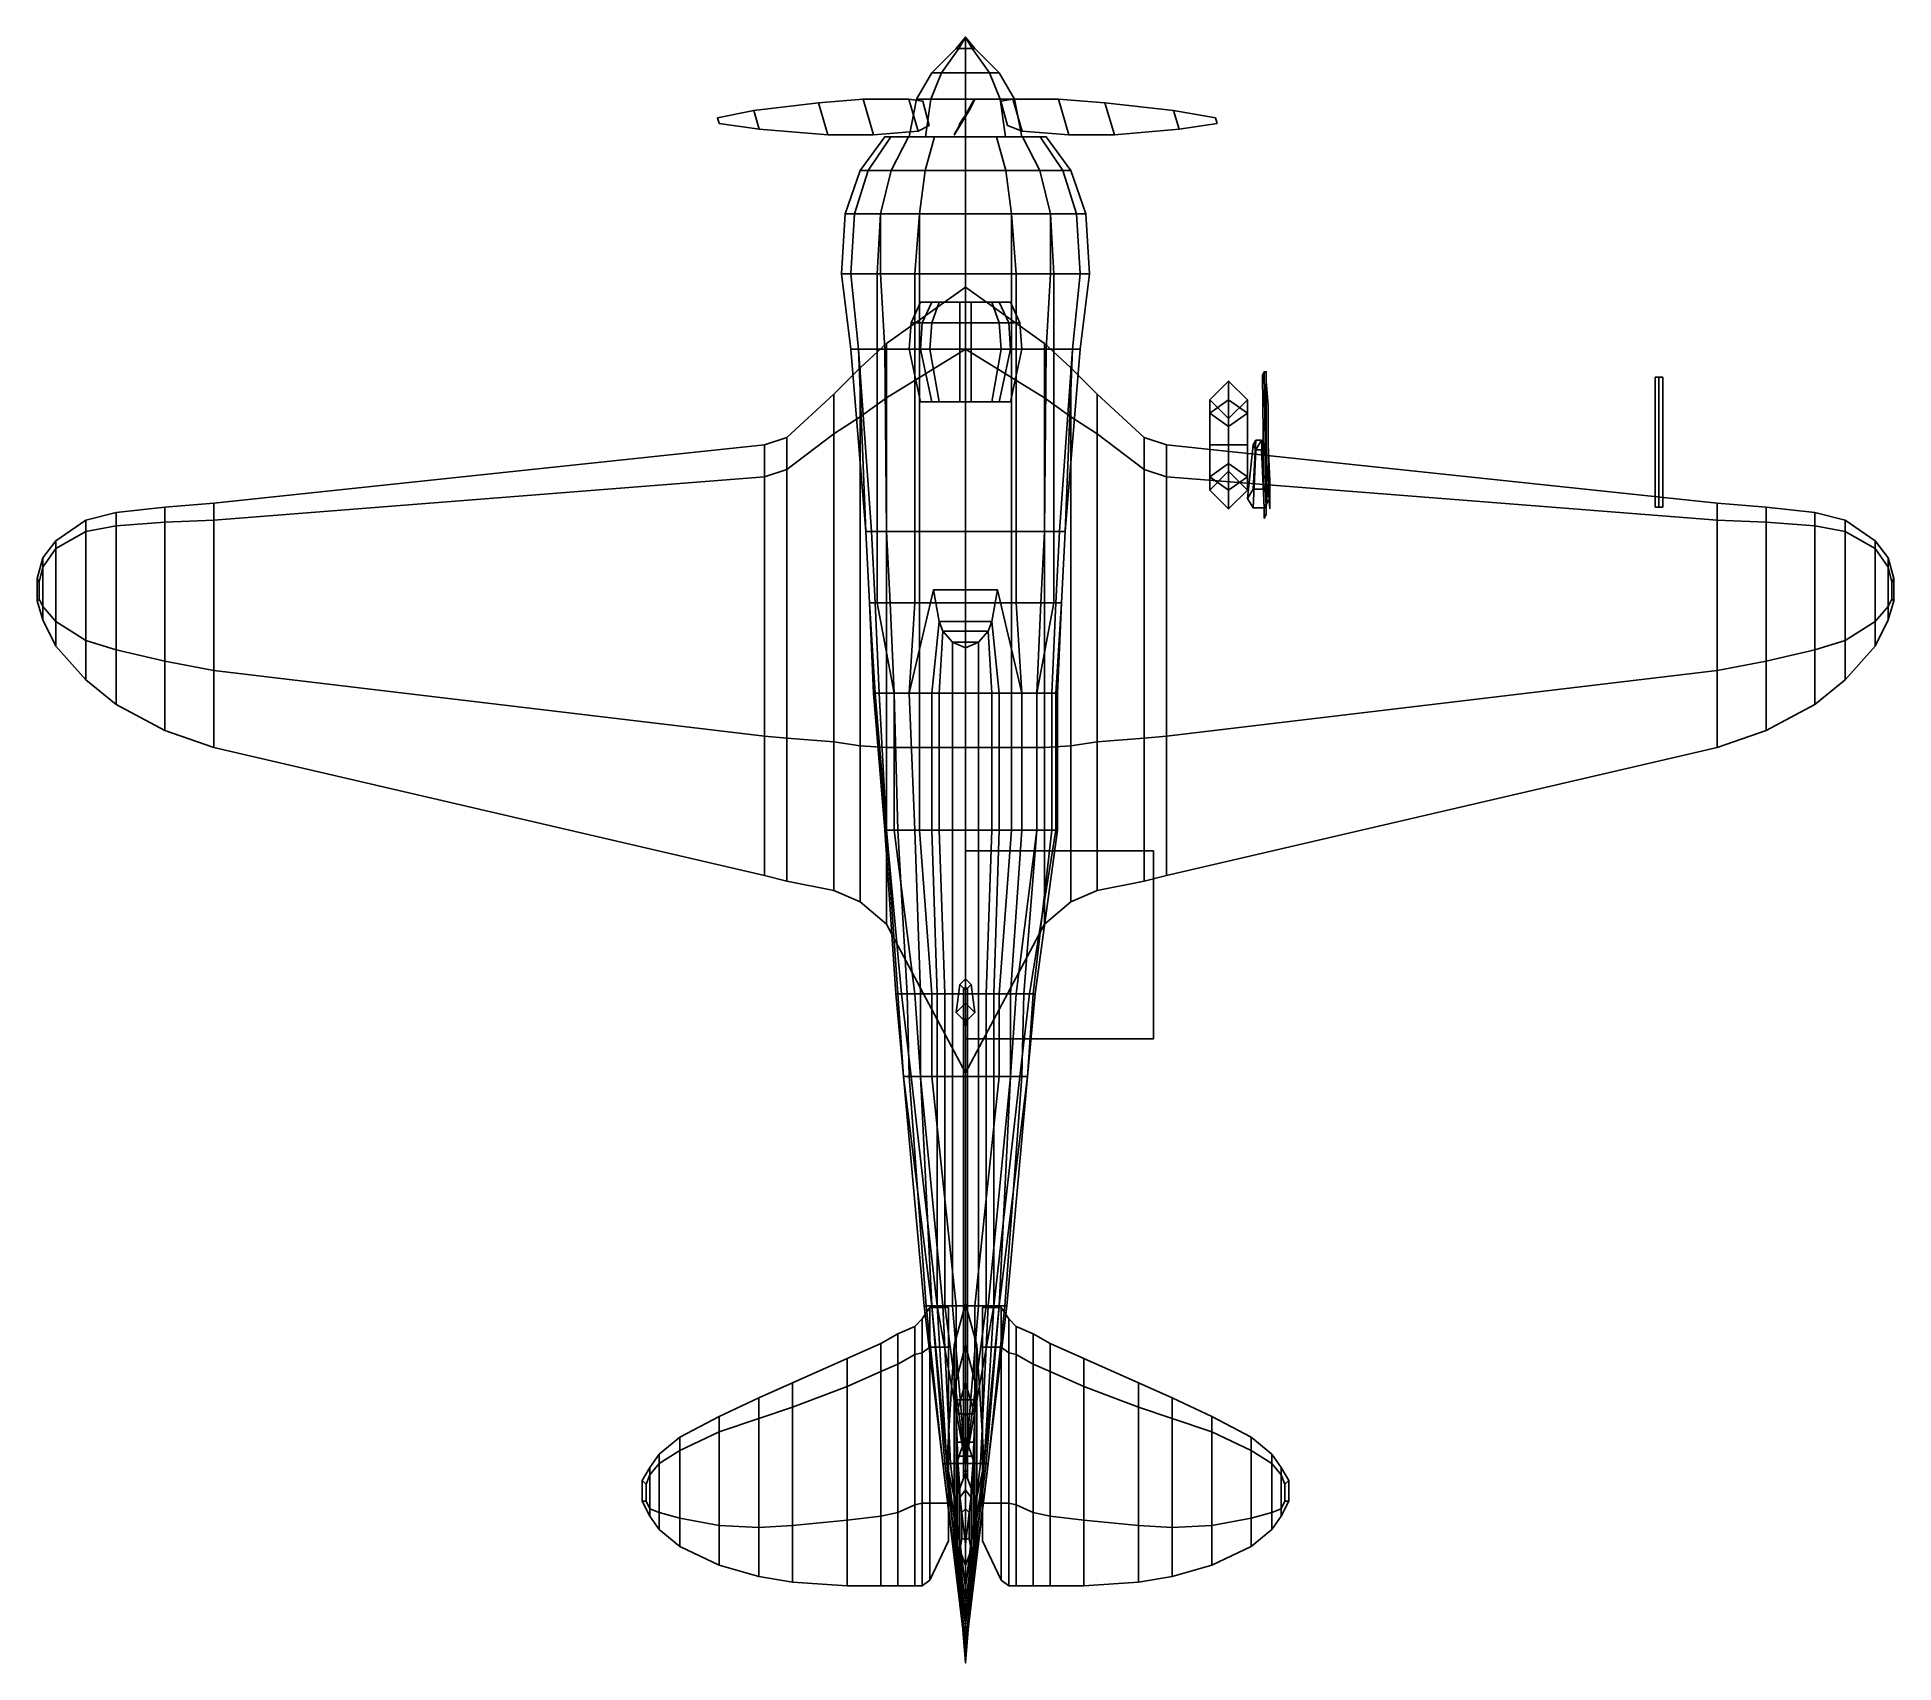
# Model space of a CAD drawing. Header units: millimetres. Extents: x -4.94 to 4.94, y -4.32 to 4.33.
import ezdxf

# ---------------------------------------------------------------- set-up
doc = ezdxf.new("R2010")
doc.units = ezdxf.units.MM
for name, color, linetype in [('propeller', 1, 'Continuous'), ('shassis', 3, 'Continuous'), ('wheels', 2, 'Continuous'), ('wing1', 5, 'Continuous'), ('wing2', 1, 'Continuous')]:
    doc.layers.add(name, color=color, linetype=linetype)

msp = doc.modelspace()

# ---------------------------------------------------------------- linework, layer by layer
for points in [[(-0.5174, 3.62, 1.5457), (-0.56, 3.62, 1.76), (-0.43, 3.8, 1.76), (-0.3973, 3.8, 1.5954)], [(-0.56, 3.62, 1.76), (-0.5174, 3.62, 1.9743), (-0.3973, 3.8, 1.9246), (-0.43, 3.8, 1.76)], [(-0.396, 3.62, 1.364), (-0.5174, 3.62, 1.5457), (-0.3973, 3.8, 1.5954), (-0.3041, 3.8, 1.4559)], [(-0.5174, 3.62, 1.9743), (-0.396, 3.62, 2.156), (-0.3041, 3.8, 2.0641), (-0.3973, 3.8, 1.9246)], [(-0.3973, 3.8, 1.9246), (0.43, 3.8, 1.76), (0.3973, 3.8, 1.5954), (-0.43, 3.8, 1.76)], [(-0.43, 3.8, 1.76), (0.3973, 3.8, 1.5954), (0.3041, 3.8, 1.4559), (-0.3973, 3.8, 1.5954)], [(-0.3041, 3.8, 2.0641), (0.3973, 3.8, 1.9246), (0.43, 3.8, 1.76), (-0.3973, 3.8, 1.9246)], [(-0.3973, 3.8, 1.5954), (0.3041, 3.8, 1.4559), (0.1646, 3.8, 1.3627), (-0.3041, 3.8, 1.4559)], [(-0.2143, 3.62, 1.2426), (-0.396, 3.62, 1.364), (-0.3041, 3.8, 1.4559), (-0.1646, 3.8, 1.3627)], [(-0.396, 3.62, 2.156), (-0.2143, 3.62, 2.2774), (-0.1646, 3.8, 2.1573), (-0.3041, 3.8, 2.0641)], [(-0.1646, 3.8, 2.1573), (0.3041, 3.8, 2.0641), (0.3973, 3.8, 1.9246), (-0.3041, 3.8, 2.0641)], [(-0.3041, 3.8, 1.4559), (0.1646, 3.8, 1.3627), (0, 3.8, 1.33), (-0.1646, 3.8, 1.3627)], [(0, 3.62, 1.2), (-0.2143, 3.62, 1.2426), (-0.1646, 3.8, 1.3627), (0, 3.8, 1.33)], [(-0.2143, 3.62, 2.2774), (0, 3.62, 2.32), (0, 3.8, 2.19), (-0.1646, 3.8, 2.1573)], [(0, 3.8, 2.19), (0.1646, 3.8, 2.1573), (0.3041, 3.8, 2.0641), (-0.1646, 3.8, 2.1573)], [(0.2143, 3.62, 1.2426), (0, 3.62, 1.2), (0, 3.8, 1.33), (0.1646, 3.8, 1.3627)], [(0, 3.62, 2.32), (0.2143, 3.62, 2.2774), (0.1646, 3.8, 2.1573), (0, 3.8, 2.19)], [(0.396, 3.62, 1.364), (0.2143, 3.62, 1.2426), (0.1646, 3.8, 1.3627), (0.3041, 3.8, 1.4559)], [(0.2143, 3.62, 2.2774), (0.396, 3.62, 2.156), (0.3041, 3.8, 2.0641), (0.1646, 3.8, 2.1573)], [(0.5174, 3.62, 1.5457), (0.396, 3.62, 1.364), (0.3041, 3.8, 1.4559), (0.3973, 3.8, 1.5954)], [(0.396, 3.62, 2.156), (0.5174, 3.62, 1.9743), (0.3973, 3.8, 1.9246), (0.3041, 3.8, 2.0641)], [(0.56, 3.62, 1.76), (0.5174, 3.62, 1.5457), (0.3973, 3.8, 1.5954), (0.43, 3.8, 1.76)], [(0.5174, 3.62, 1.9743), (0.56, 3.62, 1.76), (0.43, 3.8, 1.76), (0.3973, 3.8, 1.9246)], [(-0.5174, 3.62, 1.9743), (-0.56, 3.62, 1.76), (-0.64, 3.39, 1.76), (-0.5913, 3.39, 2.0049)], [(-0.56, 3.62, 1.76), (-0.5174, 3.62, 1.5457), (-0.5913, 3.39, 1.5151), (-0.64, 3.39, 1.76)], [(-0.396, 3.62, 2.156), (-0.5174, 3.62, 1.9743), (-0.5913, 3.39, 2.0049), (-0.4525, 3.39, 2.2125)], [(-0.5174, 3.62, 1.5457), (-0.396, 3.62, 1.364), (-0.4525, 3.39, 1.3075), (-0.5913, 3.39, 1.5151)], [(-0.2143, 3.62, 2.2774), (-0.396, 3.62, 2.156), (-0.4525, 3.39, 2.2125), (-0.2449, 3.39, 2.3513)], [(-0.396, 3.62, 1.364), (-0.2143, 3.62, 1.2426), (-0.2449, 3.39, 1.1687), (-0.4525, 3.39, 1.3075)], [(0, 3.62, 2.32), (-0.2143, 3.62, 2.2774), (-0.2449, 3.39, 2.3513), (0, 3.39, 2.4)], [(-0.2143, 3.62, 1.2426), (0, 3.62, 1.2), (0, 3.39, 1.12), (-0.2449, 3.39, 1.1687)], [(0.2143, 3.62, 2.2774), (0, 3.62, 2.32), (0, 3.39, 2.4), (0.2449, 3.39, 2.3513)], [(0, 3.62, 1.2), (0.2143, 3.62, 1.2426), (0.2449, 3.39, 1.1687), (0, 3.39, 1.12)], [(0.396, 3.62, 2.156), (0.2143, 3.62, 2.2774), (0.2449, 3.39, 2.3513), (0.4525, 3.39, 2.2125)], [(0.2143, 3.62, 1.2426), (0.396, 3.62, 1.364), (0.4525, 3.39, 1.3075), (0.2449, 3.39, 1.1687)], [(0.5174, 3.62, 1.9743), (0.396, 3.62, 2.156), (0.4525, 3.39, 2.2125), (0.5913, 3.39, 2.0049)], [(0.396, 3.62, 1.364), (0.5174, 3.62, 1.5457), (0.5913, 3.39, 1.5151), (0.4525, 3.39, 1.3075)], [(0.56, 3.62, 1.76), (0.5174, 3.62, 1.9743), (0.5913, 3.39, 2.0049), (0.64, 3.39, 1.76)], [(0.5174, 3.62, 1.5457), (0.56, 3.62, 1.76), (0.64, 3.39, 1.76), (0.5913, 3.39, 1.5151)], [(-0.64, 3.39, 1.76), (-0.5913, 3.39, 1.5151), (-0.61, 3.07, 1.5351), (-0.66, 3.07, 1.78)], [(-0.5913, 3.39, 2.0049), (-0.64, 3.39, 1.76), (-0.66, 3.07, 1.78), (-0.61, 3.07, 2.0249)], [(-0.4525, 3.39, 2.2125), (-0.5913, 3.39, 2.0049), (-0.61, 3.07, 2.0249), (-0.4525, 3.07, 2.26)], [(-0.5913, 3.39, 1.5151), (-0.4525, 3.39, 1.3075), (-0.47, 3.07, 1.3275), (-0.61, 3.07, 1.5351)], [(-0.4525, 3.39, 1.3075), (-0.2449, 3.39, 1.1687), (-0.2449, 3.07, 1.18), (-0.47, 3.07, 1.3275)], [(-0.2449, 3.39, 2.3513), (-0.4525, 3.39, 2.2125), (-0.4525, 3.07, 2.26), (-0.27, 3.07, 2.38)], [(0, 3.39, 2.4), (-0.2449, 3.39, 2.3513), (-0.27, 3.07, 2.38), (0, 3.07, 2.44)], [(-0.2449, 3.39, 1.1687), (0, 3.39, 1.12), (0, 3.07, 1.12), (-0.2449, 3.07, 1.18)], [(0.2449, 3.07, 1.18), (0, 3.07, 1.12), (0, 3.39, 1.12), (0.2449, 3.39, 1.1687)], [(0, 3.07, 2.44), (0.27, 3.07, 2.38), (0.2449, 3.39, 2.3513), (0, 3.39, 2.4)], [(0.47, 3.07, 1.3275), (0.2449, 3.07, 1.18), (0.2449, 3.39, 1.1687), (0.4525, 3.39, 1.3075)], [(0.27, 3.07, 2.38), (0.4525, 3.07, 2.26), (0.4525, 3.39, 2.2125), (0.2449, 3.39, 2.3513)], [(0.61, 3.07, 1.5351), (0.47, 3.07, 1.3275), (0.4525, 3.39, 1.3075), (0.5913, 3.39, 1.5151)], [(0.4525, 3.07, 2.26), (0.61, 3.07, 2.0249), (0.5913, 3.39, 2.0049), (0.4525, 3.39, 2.2125)], [(0.61, 3.07, 2.0249), (0.66, 3.07, 1.78), (0.64, 3.39, 1.76), (0.5913, 3.39, 2.0049)], [(0.66, 3.07, 1.78), (0.61, 3.07, 1.5351), (0.5913, 3.39, 1.5151), (0.64, 3.39, 1.76)], [(-0.66, 3.07, 1.78), (-0.61, 3.07, 1.5351), (-0.57, 2.67, 1.5351), (-0.61, 2.67, 1.79)], [(-0.61, 3.07, 2.0249), (-0.66, 3.07, 1.78), (-0.61, 2.67, 1.79), (-0.57, 2.67, 2.0249)], [(-0.4525, 3.07, 2.26), (-0.61, 3.07, 2.0249), (-0.57, 2.67, 2.0249), (-0.43, 2.67, 2.26)], [(-0.61, 3.07, 1.5351), (-0.47, 3.07, 1.3275), (-0.47, 2.67, 1.3275), (-0.57, 2.67, 1.5351)], [(-0.47, 3.07, 1.3275), (-0.2449, 3.07, 1.18), (-0.2449, 2.67, 1.18), (-0.47, 2.67, 1.3275)], [(-0.27, 3.07, 2.38), (-0.4525, 3.07, 2.26), (-0.43, 2.67, 2.26), (-0.27, 2.67, 2.38)], [(0, 3.07, 2.44), (-0.27, 3.07, 2.38), (-0.27, 2.67, 2.38), (0, 2.67, 2.44)], [(-0.2449, 3.07, 1.18), (0, 3.07, 1.12), (0, 2.67, 1.12), (-0.2449, 2.67, 1.18)], [(0.2449, 2.67, 1.18), (0, 2.67, 1.12), (0, 3.07, 1.12), (0.2449, 3.07, 1.18)], [(0, 2.67, 2.44), (0.27, 2.67, 2.38), (0.27, 3.07, 2.38), (0, 3.07, 2.44)], [(0.47, 2.67, 1.3275), (0.2449, 2.67, 1.18), (0.2449, 3.07, 1.18), (0.47, 3.07, 1.3275)], [(0.27, 2.67, 2.38), (0.43, 2.67, 2.26), (0.4525, 3.07, 2.26), (0.27, 3.07, 2.38)], [(0.43, 2.67, 2.26), (0.57, 2.67, 2.0249), (0.61, 3.07, 2.0249), (0.4525, 3.07, 2.26)], [(0.57, 2.67, 1.5351), (0.47, 2.67, 1.3275), (0.47, 3.07, 1.3275), (0.61, 3.07, 1.5351)], [(0.57, 2.67, 2.0249), (0.61, 2.67, 1.79), (0.66, 3.07, 1.78), (0.61, 3.07, 2.0249)], [(0.61, 2.67, 1.79), (0.57, 2.67, 1.5351), (0.61, 3.07, 1.5351), (0.66, 3.07, 1.78)], [(-0.24, 2.92, 1.09), (-0.18, 2.92, 1.06), (-0.23, 2.81, 1), (-0.29, 2.81, 1.05)], [(-0.24, 2.92, 1.22), (-0.24, 2.92, 1.09), (-0.29, 2.81, 1.05), (-0.29, 2.81, 1.22)], [(0.24, 2.92, 1.22), (0.24, 2.92, 1.09), (-0.24, 2.92, 1.09), (-0.24, 2.92, 1.22)], [(0.24, 2.92, 1.09), (0.18, 2.92, 1.06), (-0.18, 2.92, 1.06), (-0.24, 2.92, 1.09)], [(-0.18, 2.92, 1.06), (-0.14, 2.92, 1.04), (-0.18, 2.81, 0.98), (-0.23, 2.81, 1)], [(-0.14, 2.92, 1.04), (-0.03, 2.92, 1.02), (-0.03, 2.81, 0.97), (-0.18, 2.81, 0.98)], [(0.18, 2.92, 1.06), (0.14, 2.92, 1.04), (-0.14, 2.92, 1.04), (-0.18, 2.92, 1.06)], [(0.14, 2.92, 1.04), (0.03, 2.92, 1.02), (-0.03, 2.92, 1.02), (-0.14, 2.92, 1.04)], [(-0.03, 2.92, 1.02), (0, 2.92, 0.99), (0, 2.81, 0.95), (-0.03, 2.81, 0.97)], [(0.03, 2.92, 1.02), (0, 2.92, 0.99), (0, 2.92, 0.99), (-0.03, 2.92, 1.02)], [(0.03, 2.81, 0.97), (0, 2.81, 0.95), (0, 2.92, 0.99), (0.03, 2.92, 1.02)], [(0.18, 2.81, 0.98), (0.03, 2.81, 0.97), (0.03, 2.92, 1.02), (0.14, 2.92, 1.04)], [(0.23, 2.81, 1), (0.18, 2.81, 0.98), (0.14, 2.92, 1.04), (0.18, 2.92, 1.06)], [(0.29, 2.81, 1.05), (0.23, 2.81, 1), (0.18, 2.92, 1.06), (0.24, 2.92, 1.09)], [(0.29, 2.81, 1.22), (0.29, 2.81, 1.05), (0.24, 2.92, 1.09), (0.24, 2.92, 1.22)], [(-0.29, 2.81, 1.05), (-0.23, 2.81, 1), (-0.24, 2.67, 0.98), (-0.3, 2.67, 1.05)], [(-0.29, 2.81, 1.22), (-0.29, 2.81, 1.05), (-0.3, 2.67, 1.05), (-0.3, 2.67, 1.22)], [(-0.23, 2.81, 1), (-0.18, 2.81, 0.98), (-0.19, 2.67, 0.96), (-0.24, 2.67, 0.98)], [(-0.18, 2.81, 0.98), (-0.03, 2.81, 0.97), (-0.03, 2.67, 0.95), (-0.19, 2.67, 0.96)], [(-0.03, 2.81, 0.97), (0, 2.81, 0.95), (0, 2.67, 0.93), (-0.03, 2.67, 0.95)], [(0.03, 2.67, 0.95), (0, 2.67, 0.93), (0, 2.81, 0.95), (0.03, 2.81, 0.97)], [(0.19, 2.67, 0.96), (0.03, 2.67, 0.95), (0.03, 2.81, 0.97), (0.18, 2.81, 0.98)], [(0.24, 2.67, 0.98), (0.19, 2.67, 0.96), (0.18, 2.81, 0.98), (0.23, 2.81, 1)], [(0.3, 2.67, 1.05), (0.24, 2.67, 0.98), (0.23, 2.81, 1), (0.29, 2.81, 1.05)], [(0.3, 2.67, 1.22), (0.3, 2.67, 1.05), (0.29, 2.81, 1.05), (0.29, 2.81, 1.22)], [(-0.61, 2.67, 1.79), (-0.57, 2.67, 1.5351), (-0.53, 1.7, 1.5351), (-0.53, 1.7, 1.79)], [(-0.57, 2.67, 2.0249), (-0.61, 2.67, 1.79), (-0.53, 1.7, 1.79), (-0.5, 1.7, 2.0249)], [(-0.43, 2.67, 2.26), (-0.57, 2.67, 2.0249), (-0.5, 1.7, 2.0249), (-0.42, 1.7, 2.26)], [(-0.57, 2.67, 1.5351), (-0.47, 2.67, 1.3275), (-0.47, 1.7, 1.3275), (-0.53, 1.7, 1.5351)], [(-0.47, 2.67, 1.3275), (-0.2449, 2.67, 1.18), (-0.2449, 1.7, 1.15), (-0.47, 1.7, 1.3275)], [(-0.27, 2.67, 2.38), (-0.43, 2.67, 2.26), (-0.42, 1.7, 2.26), (-0.27, 1.7, 2.38)], [(-0.3, 2.67, 1.05), (-0.24, 2.67, 0.98), (-0.18, 2.39, 1.01), (-0.24, 2.39, 1.05)], [(-0.3, 2.67, 1.22), (-0.3, 2.67, 1.05), (-0.24, 2.39, 1.05), (-0.24, 2.39, 1.22)], [(0, 2.67, 2.44), (-0.27, 2.67, 2.38), (-0.27, 1.7, 2.38), (0, 1.7, 2.44)], [(-0.2449, 2.67, 1.18), (0, 2.67, 1.12), (0, 1.7, 1.15), (-0.2449, 1.7, 1.15)], [(-0.24, 2.67, 0.98), (-0.19, 2.67, 0.96), (-0.14, 2.39, 0.99), (-0.18, 2.39, 1.01)], [(-0.19, 2.67, 0.96), (-0.03, 2.67, 0.95), (-0.03, 2.39, 0.97), (-0.14, 2.39, 0.99)], [(-0.03, 2.67, 0.95), (0, 2.67, 0.93), (0, 2.39, 0.96), (-0.03, 2.39, 0.97)], [(0.03, 2.39, 0.97), (0, 2.39, 0.96), (0, 2.67, 0.93), (0.03, 2.67, 0.95)], [(0.2449, 1.7, 1.15), (0, 1.7, 1.15), (0, 2.67, 1.12), (0.2449, 2.67, 1.18)], [(0, 1.7, 2.44), (0.27, 1.7, 2.38), (0.27, 2.67, 2.38), (0, 2.67, 2.44)], [(0.14, 2.39, 0.99), (0.03, 2.39, 0.97), (0.03, 2.67, 0.95), (0.19, 2.67, 0.96)], [(0.18, 2.39, 1.01), (0.14, 2.39, 0.99), (0.19, 2.67, 0.96), (0.24, 2.67, 0.98)], [(0.24, 2.39, 1.05), (0.18, 2.39, 1.01), (0.24, 2.67, 0.98), (0.3, 2.67, 1.05)], [(0.24, 2.39, 1.22), (0.24, 2.39, 1.05), (0.3, 2.67, 1.05), (0.3, 2.67, 1.22)], [(0.47, 1.7, 1.3275), (0.2449, 1.7, 1.15), (0.2449, 2.67, 1.18), (0.47, 2.67, 1.3275)], [(0.27, 1.7, 2.38), (0.42, 1.7, 2.26), (0.43, 2.67, 2.26), (0.27, 2.67, 2.38)], [(0.42, 1.7, 2.26), (0.5, 1.7, 2.0249), (0.57, 2.67, 2.0249), (0.43, 2.67, 2.26)], [(0.53, 1.7, 1.5351), (0.47, 1.7, 1.3275), (0.47, 2.67, 1.3275), (0.57, 2.67, 1.5351)], [(0.5, 1.7, 2.0249), (0.53, 1.7, 1.79), (0.61, 2.67, 1.79), (0.57, 2.67, 2.0249)], [(0.53, 1.7, 1.79), (0.53, 1.7, 1.5351), (0.57, 2.67, 1.5351), (0.61, 2.67, 1.79)], [(-0.24, 2.39, 1.22), (-0.24, 2.39, 1.05), (0.24, 2.39, 1.05), (0.24, 2.39, 1.22)], [(-0.24, 2.39, 1.05), (-0.18, 2.39, 1.01), (0.18, 2.39, 1.01), (0.24, 2.39, 1.05)], [(-0.18, 2.39, 1.01), (-0.14, 2.39, 0.99), (0.14, 2.39, 0.99), (0.18, 2.39, 1.01)], [(-0.14, 2.39, 0.99), (-0.03, 2.39, 0.97), (0.03, 2.39, 0.97), (0.14, 2.39, 0.99)], [(-0.03, 2.39, 0.97), (0, 2.39, 0.96), (0, 2.39, 0.96), (0.03, 2.39, 0.97)], [(-0.53, 1.7, 1.79), (-0.53, 1.7, 1.5351), (-0.51, 1.32, 1.5351), (-0.51, 1.32, 1.79)], [(-0.53, 1.7, 1.5351), (-0.47, 1.7, 1.3275), (-0.47, 1.32, 1.3275), (-0.51, 1.32, 1.5351)], [(-0.5, 1.7, 2.0249), (-0.53, 1.7, 1.79), (-0.51, 1.32, 1.79), (-0.48, 1.32, 2.0249)], [(-0.42, 1.7, 2.26), (-0.5, 1.7, 2.0249), (-0.48, 1.32, 2.0249), (-0.4, 1.32, 2.25)], [(-0.47, 1.7, 1.3275), (-0.2449, 1.7, 1.15), (-0.2449, 1.32, 1.16), (-0.47, 1.32, 1.3275)], [(-0.27, 1.7, 2.38), (-0.42, 1.7, 2.26), (-0.4, 1.32, 2.25), (-0.27, 1.32, 2.38)], [(0, 1.7, 2.44), (-0.27, 1.7, 2.38), (-0.27, 1.32, 2.38), (0, 1.32, 2.44)], [(-0.2449, 1.7, 1.15), (0, 1.7, 1.15), (0, 1.32, 1.15), (-0.2449, 1.32, 1.16)], [(0.2449, 1.32, 1.16), (0, 1.32, 1.15), (0, 1.7, 1.15), (0.2449, 1.7, 1.15)], [(0, 1.32, 2.44), (0.27, 1.32, 2.38), (0.27, 1.7, 2.38), (0, 1.7, 2.44)], [(0.47, 1.32, 1.3275), (0.2449, 1.32, 1.16), (0.2449, 1.7, 1.15), (0.47, 1.7, 1.3275)], [(0.27, 1.32, 2.38), (0.4, 1.32, 2.25), (0.42, 1.7, 2.26), (0.27, 1.7, 2.38)], [(0.4, 1.32, 2.25), (0.48, 1.32, 2.0249), (0.5, 1.7, 2.0249), (0.42, 1.7, 2.26)], [(0.51, 1.32, 1.5351), (0.47, 1.32, 1.3275), (0.47, 1.7, 1.3275), (0.53, 1.7, 1.5351)], [(0.48, 1.32, 2.0249), (0.51, 1.32, 1.79), (0.53, 1.7, 1.79), (0.5, 1.7, 2.0249)], [(0.51, 1.32, 1.79), (0.51, 1.32, 1.5351), (0.53, 1.7, 1.5351), (0.53, 1.7, 1.79)], [(-0.14, 1.22, 2.51), (-0.17, 1.39, 2.36), (-0.3, 0.84, 2.36), (-0.18, 0.84, 2.6)], [(0.14, 1.22, 2.51), (0.17, 1.39, 2.36), (-0.17, 1.39, 2.36), (-0.14, 1.22, 2.51)], [(0.18, 0.84, 2.6), (0.3, 0.84, 2.36), (0.17, 1.39, 2.36), (0.14, 1.22, 2.51)], [(-0.51, 1.32, 1.79), (-0.51, 1.32, 1.5351), (-0.48, 0.84, 1.5151), (-0.49, 0.84, 1.77)], [(-0.51, 1.32, 1.5351), (-0.47, 1.32, 1.3275), (-0.38, 0.84, 1.3075), (-0.48, 0.84, 1.5151)], [(-0.48, 1.32, 2.0249), (-0.51, 1.32, 1.79), (-0.49, 0.84, 1.77), (-0.46, 0.84, 2.04)], [(-0.4, 1.32, 2.25), (-0.48, 1.32, 2.0249), (-0.46, 0.84, 2.04), (-0.38, 0.84, 2.22)], [(-0.47, 1.32, 1.3275), (-0.2449, 1.32, 1.16), (-0.2449, 0.84, 1.16), (-0.38, 0.84, 1.3075)], [(-0.27, 1.32, 2.38), (-0.4, 1.32, 2.25), (-0.38, 0.84, 2.22), (-0.3, 0.84, 2.36)], [(0, 1.32, 2.44), (-0.27, 1.32, 2.38), (-0.3, 0.84, 2.36), (0, 0.84, 2.42)], [(-0.2449, 1.32, 1.16), (0, 1.32, 1.15), (0, 0.84, 1.15), (-0.2449, 0.84, 1.16)], [(0.2449, 0.84, 1.16), (0, 0.84, 1.15), (0, 1.32, 1.15), (0.2449, 1.32, 1.16)], [(0, 0.84, 2.42), (0.3, 0.84, 2.36), (0.27, 1.32, 2.38), (0, 1.32, 2.44)], [(0.38, 0.84, 1.3075), (0.2449, 0.84, 1.16), (0.2449, 1.32, 1.16), (0.47, 1.32, 1.3275)], [(0.3, 0.84, 2.36), (0.38, 0.84, 2.22), (0.4, 1.32, 2.25), (0.27, 1.32, 2.38)], [(0.48, 0.84, 1.5151), (0.38, 0.84, 1.3075), (0.47, 1.32, 1.3275), (0.51, 1.32, 1.5351)], [(0.38, 0.84, 2.22), (0.46, 0.84, 2.04), (0.48, 1.32, 2.0249), (0.4, 1.32, 2.25)], [(0.46, 0.84, 2.04), (0.49, 0.84, 1.77), (0.51, 1.32, 1.79), (0.48, 1.32, 2.0249)], [(0.49, 0.84, 1.77), (0.48, 0.84, 1.5151), (0.51, 1.32, 1.5351), (0.51, 1.32, 1.79)], [(-0.12, 1.17, 2.55), (-0.14, 1.22, 2.51), (-0.18, 0.84, 2.6), (-0.14, 0.84, 2.65)], [(0.12, 1.17, 2.55), (0.14, 1.22, 2.51), (-0.14, 1.22, 2.51), (-0.12, 1.17, 2.55)], [(0.14, 0.84, 2.65), (0.18, 0.84, 2.6), (0.14, 1.22, 2.51), (0.12, 1.17, 2.55)], [(-0.07, 1.11, 2.6), (-0.12, 1.17, 2.55), (-0.14, 0.84, 2.65), (-0.07, 0.84, 2.69)], [(0.07, 1.11, 2.6), (0.12, 1.17, 2.55), (-0.12, 1.17, 2.55), (-0.07, 1.11, 2.6)], [(0, 1.08, 2.63), (-0.07, 1.11, 2.6), (-0.07, 0.84, 2.69), (0, 0.84, 2.7)], [(0, 1.08, 2.63), (0.07, 1.11, 2.6), (-0.07, 1.11, 2.6), (0, 1.08, 2.63)], [(0, 0.84, 2.7), (0.07, 0.84, 2.69), (0.07, 1.11, 2.6), (0, 1.08, 2.63)], [(0.07, 0.84, 2.69), (0.14, 0.84, 2.65), (0.12, 1.17, 2.55), (0.07, 1.11, 2.6)], [(-0.49, 0.84, 1.77), (-0.48, 0.84, 1.5151), (-0.42, 0.11, 1.5151), (-0.43, 0.11, 1.77)], [(-0.46, 0.84, 2.04), (-0.49, 0.84, 1.77), (-0.43, 0.11, 1.77), (-0.42, 0.11, 2)], [(-0.48, 0.84, 1.5151), (-0.38, 0.84, 1.3075), (-0.38, 0.11, 1.3075), (-0.42, 0.11, 1.5151)], [(-0.38, 0.84, 2.22), (-0.46, 0.84, 2.04), (-0.42, 0.11, 2), (-0.36, 0.11, 2.2)], [(-0.38, 0.84, 1.3075), (-0.2449, 0.84, 1.16), (-0.2449, 0.11, 1.21), (-0.38, 0.11, 1.3075)], [(-0.3, 0.84, 2.36), (-0.38, 0.84, 2.22), (-0.36, 0.11, 2.2), (-0.27, 0.11, 2.36)], [(-0.18, 0.84, 2.6), (-0.3, 0.84, 2.36), (-0.27, 0.11, 2.36), (-0.18, 0.11, 2.6)], [(-0.2449, 0.84, 1.16), (0, 0.84, 1.15), (0, 0.11, 1.16), (-0.2449, 0.11, 1.21)], [(-0.14, 0.84, 2.65), (-0.18, 0.84, 2.6), (-0.18, 0.11, 2.6), (-0.14, 0.11, 2.65)], [(-0.07, 0.84, 2.69), (-0.14, 0.84, 2.65), (-0.14, 0.11, 2.65), (-0.07, 0.11, 2.69)], [(0, 0.84, 2.7), (-0.07, 0.84, 2.69), (-0.07, 0.11, 2.69), (0, 0.11, 2.7)], [(0.2449, 0.11, 1.16), (0, 0.11, 1.16), (0, 0.84, 1.15), (0.2449, 0.84, 1.16)], [(0, 0.11, 2.7), (0.07, 0.11, 2.69), (0.07, 0.84, 2.69), (0, 0.84, 2.7)], [(0.07, 0.11, 2.69), (0.14, 0.11, 2.65), (0.14, 0.84, 2.65), (0.07, 0.84, 2.69)], [(0.14, 0.11, 2.65), (0.18, 0.11, 2.6), (0.18, 0.84, 2.6), (0.14, 0.84, 2.65)], [(0.18, 0.11, 2.6), (0.3, 0.11, 2.36), (0.3, 0.84, 2.36), (0.18, 0.84, 2.6)], [(0.38, 0.11, 1.3075), (0.2449, 0.11, 1.16), (0.2449, 0.84, 1.16), (0.38, 0.84, 1.3075)], [(0.3, 0.11, 2.36), (0.38, 0.11, 2.22), (0.38, 0.84, 2.22), (0.3, 0.84, 2.36)], [(0.38, 0.11, 2.22), (0.46, 0.11, 2.04), (0.46, 0.84, 2.04), (0.38, 0.84, 2.22)], [(0.48, 0.11, 1.5151), (0.38, 0.11, 1.3075), (0.38, 0.84, 1.3075), (0.48, 0.84, 1.5151)], [(0.46, 0.11, 2.04), (0.49, 0.11, 1.77), (0.49, 0.84, 1.77), (0.46, 0.84, 2.04)], [(0.49, 0.11, 1.77), (0.48, 0.11, 1.5151), (0.48, 0.84, 1.5151), (0.49, 0.84, 1.77)], [(-0.43, 0.11, 1.77), (-0.42, 0.11, 1.5151), (-0.34, -0.76, 1.51), (-0.37, -0.76, 1.7)], [(-0.42, 0.11, 2), (-0.43, 0.11, 1.77), (-0.37, -0.76, 1.7), (-0.36, -0.76, 2.03)], [(-0.36, 0.11, 2.2), (-0.42, 0.11, 2), (-0.36, -0.76, 2.03), (-0.31, -0.76, 2.23)], [(-0.42, 0.11, 1.5151), (-0.38, 0.11, 1.3075), (-0.27, -0.76, 1.35), (-0.34, -0.76, 1.51)], [(-0.38, 0.11, 1.3075), (-0.2449, 0.11, 1.21), (-0.18, -0.76, 1.28), (-0.27, -0.76, 1.35)], [(-0.27, 0.11, 2.36), (-0.36, 0.11, 2.2), (-0.31, -0.76, 2.23), (-0.24, -0.76, 2.39)], [(-0.18, 0.11, 2.6), (-0.27, 0.11, 2.36), (-0.24, -0.76, 2.39), (-0.15, -0.76, 2.51)], [(-0.2449, 0.11, 1.21), (0, 0.11, 1.16), (0, -0.76, 1.24), (-0.18, -0.76, 1.28)], [(-0.14, 0.11, 2.65), (-0.18, 0.11, 2.6), (-0.15, -0.76, 2.51), (-0.11, -0.76, 2.53)], [(-0.07, 0.11, 2.69), (-0.14, 0.11, 2.65), (-0.11, -0.76, 2.53), (-0.07, -0.76, 2.56)], [(0, 0.11, 2.7), (-0.07, 0.11, 2.69), (-0.07, -0.76, 2.56), (0, -0.76, 2.57)], [(0.18, -0.76, 1.28), (0, -0.76, 1.24), (0, 0.11, 1.16), (0.2449, 0.11, 1.16)], [(0, -0.76, 2.57), (0.07, -0.76, 2.56), (0.07, 0.11, 2.69), (0, 0.11, 2.7)], [(0.07, -0.76, 2.56), (0.11, -0.76, 2.53), (0.14, 0.11, 2.65), (0.07, 0.11, 2.69)], [(0.11, -0.76, 2.53), (0.15, -0.76, 2.51), (0.18, 0.11, 2.6), (0.14, 0.11, 2.65)], [(0.15, -0.76, 2.51), (0.24, -0.76, 2.39), (0.3, 0.11, 2.36), (0.18, 0.11, 2.6)], [(0.27, -0.76, 1.35), (0.18, -0.76, 1.28), (0.2449, 0.11, 1.16), (0.38, 0.11, 1.3075)], [(0.24, -0.76, 2.39), (0.31, -0.76, 2.23), (0.38, 0.11, 2.22), (0.3, 0.11, 2.36)], [(0.34, -0.76, 1.51), (0.27, -0.76, 1.35), (0.38, 0.11, 1.3075), (0.48, 0.11, 1.5151)], [(0.31, -0.76, 2.23), (0.36, -0.76, 2.03), (0.46, 0.11, 2.04), (0.38, 0.11, 2.22)], [(0.37, -0.76, 1.7), (0.34, -0.76, 1.51), (0.48, 0.11, 1.5151), (0.49, 0.11, 1.77)], [(0.36, -0.76, 2.03), (0.37, -0.76, 1.7), (0.49, 0.11, 1.77), (0.46, 0.11, 2.04)], [(1, 0, 1), (1, 0), (0, 0), (0, 0, 1)], [(1, 0), (1, -1), (0, -1), (0, 0)], [(0, 0), (0, -1), (0, -1, 1), (0, 0, 1)], [(0, 0, 1), (0, -1, 1), (1, -1, 1), (1, 0, 1)], [(1, -1, 1), (1, -1), (1, 0), (1, 0, 1)], [(0, -0.81, 2.56), (-0.05, -0.86, 2.56), (-0.03, -0.71, 3.3), (0, -0.68, 3.3)], [(-0.03, -0.71, 3.3), (0, -0.74, 3.3), (0.03, -0.71, 3.3), (0, -0.68, 3.3)], [(0.05, -0.86, 2.56), (0, -0.81, 2.56), (0, -0.68, 3.3), (0.03, -0.71, 3.3)], [(-0.37, -0.76, 1.7), (-0.34, -0.76, 1.51), (-0.29, -1.2, 1.51), (-0.33, -1.2, 1.7)], [(-0.36, -0.76, 2.03), (-0.37, -0.76, 1.7), (-0.33, -1.2, 1.7), (-0.33, -1.2, 1.93)], [(-0.31, -0.76, 2.23), (-0.36, -0.76, 2.03), (-0.33, -1.2, 1.93), (-0.3, -1.2, 2.16)], [(-0.34, -0.76, 1.51), (-0.27, -0.76, 1.35), (-0.24, -1.2, 1.42), (-0.29, -1.2, 1.51)], [(-0.24, -0.76, 2.39), (-0.31, -0.76, 2.23), (-0.3, -1.2, 2.16), (-0.24, -1.2, 2.33)], [(-0.27, -0.76, 1.35), (-0.18, -0.76, 1.28), (-0.18, -1.2, 1.36), (-0.24, -1.2, 1.42)], [(-0.15, -0.76, 2.51), (-0.24, -0.76, 2.39), (-0.24, -1.2, 2.33), (-0.15, -1.2, 2.48)], [(-0.18, -0.76, 1.28), (0, -0.76, 1.24), (0, -1.2, 1.31), (-0.18, -1.2, 1.36)], [(-0.11, -0.76, 2.53), (-0.15, -0.76, 2.51), (-0.15, -1.2, 2.48), (-0.11, -1.2, 2.52)], [(-0.07, -0.76, 2.56), (-0.11, -0.76, 2.53), (-0.11, -1.2, 2.52), (-0.07, -1.2, 2.55)], [(0, -0.76, 2.57), (-0.07, -0.76, 2.56), (-0.07, -1.2, 2.55), (0, -1.2, 2.57)], [(-0.05, -0.86, 2.56), (0, -0.91, 2.56), (0, -0.74, 3.3), (-0.03, -0.71, 3.3)], [(0, -0.73, 3.3), (-0.01, -0.73, 3.29), (-0.01, -3.3, 3.39), (0, -3.3, 3.4)], [(-0.01, -0.73, 3.29), (0, -0.74, 3.28), (0, -3.3, 3.38), (-0.01, -3.3, 3.39)], [(0, -0.91, 2.56), (0.05, -0.86, 2.56), (0.03, -0.71, 3.3), (0, -0.74, 3.3)], [(0.01, -0.73, 3.29), (0, -0.73, 3.3), (0, -3.3, 3.4), (0.01, -3.3, 3.39)], [(0, -0.74, 3.28), (0.01, -0.73, 3.29), (0.01, -3.3, 3.39), (0, -3.3, 3.38)], [(0.18, -1.2, 1.36), (0, -1.2, 1.31), (0, -0.76, 1.24), (0.18, -0.76, 1.28)], [(0, -1.2, 2.57), (0.07, -1.2, 2.55), (0.07, -0.76, 2.56), (0, -0.76, 2.57)], [(0.07, -1.2, 2.55), (0.11, -1.2, 2.52), (0.11, -0.76, 2.53), (0.07, -0.76, 2.56)], [(0.11, -1.2, 2.52), (0.15, -1.2, 2.48), (0.15, -0.76, 2.51), (0.11, -0.76, 2.53)], [(0.15, -1.2, 2.48), (0.24, -1.2, 2.33), (0.24, -0.76, 2.39), (0.15, -0.76, 2.51)], [(0.24, -1.2, 1.42), (0.18, -1.2, 1.36), (0.18, -0.76, 1.28), (0.27, -0.76, 1.35)], [(0.29, -1.2, 1.51), (0.24, -1.2, 1.42), (0.27, -0.76, 1.35), (0.34, -0.76, 1.51)], [(0.24, -1.2, 2.33), (0.3, -1.2, 2.16), (0.31, -0.76, 2.23), (0.24, -0.76, 2.39)], [(0.33, -1.2, 1.7), (0.29, -1.2, 1.51), (0.34, -0.76, 1.51), (0.37, -0.76, 1.7)], [(0.3, -1.2, 2.16), (0.33, -1.2, 1.93), (0.36, -0.76, 2.03), (0.31, -0.76, 2.23)], [(0.33, -1.2, 1.93), (0.33, -1.2, 1.7), (0.37, -0.76, 1.7), (0.36, -0.76, 2.03)], [(0, -0.9, 2.5787), (-0.01, -0.89, 2.57), (-0.01, -3, 3.38), (0, -3, 3.39)], [(-0.01, -0.89, 2.57), (0, -0.93, 2.5613), (0, -3, 3.37), (-0.01, -3, 3.38)], [(0.01, -0.89, 2.57), (0, -0.9, 2.5787), (0, -3, 3.39), (0.01, -3, 3.38)], [(0, -0.93, 2.5613), (0.01, -0.89, 2.57), (0.01, -3, 3.38), (0, -3, 3.37)], [(0, -1, 1), (0, -1), (1, -1), (1, -1, 1)], [(-0.3, -1.2, 2.16), (-0.33, -1.2, 1.93), (-0.22, -2.42, 1.85), (-0.21, -2.42, 2.06)], [(-0.33, -1.2, 1.7), (-0.29, -1.2, 1.51), (-0.15, -2.42, 1.65), (-0.18, -2.42, 1.7)], [(-0.33, -1.2, 1.93), (-0.33, -1.2, 1.7), (-0.18, -2.42, 1.7), (-0.22, -2.42, 1.85)], [(-0.24, -1.2, 2.33), (-0.3, -1.2, 2.16), (-0.21, -2.42, 2.06), (-0.18, -2.42, 2.25)], [(-0.29, -1.2, 1.51), (-0.24, -1.2, 1.42), (-0.12, -2.42, 1.61), (-0.15, -2.42, 1.65)], [(-0.24, -1.2, 1.42), (-0.18, -1.2, 1.36), (-0.05, -2.42, 1.56), (-0.12, -2.42, 1.61)], [(-0.15, -1.2, 2.48), (-0.24, -1.2, 2.33), (-0.18, -2.42, 2.25), (-0.15, -2.42, 2.36)], [(-0.18, -1.2, 1.36), (0, -1.2, 1.31), (0, -2.42, 1.55), (-0.05, -2.42, 1.56)], [(-0.11, -1.2, 2.52), (-0.15, -1.2, 2.48), (-0.15, -2.42, 2.36), (-0.11, -2.42, 2.48)], [(-0.07, -1.2, 2.55), (-0.11, -1.2, 2.52), (-0.11, -2.42, 2.48), (-0.07, -2.42, 2.54)], [(0, -1.2, 2.57), (-0.07, -1.2, 2.55), (-0.07, -2.42, 2.54), (0, -2.42, 2.57)], [(0.05, -2.42, 1.56), (0, -2.42, 1.55), (0, -1.2, 1.31), (0.18, -1.2, 1.36)], [(0, -2.42, 2.57), (0.07, -2.42, 2.54), (0.07, -1.2, 2.55), (0, -1.2, 2.57)], [(0.12, -2.42, 1.61), (0.05, -2.42, 1.56), (0.18, -1.2, 1.36), (0.24, -1.2, 1.42)], [(0.07, -2.42, 2.54), (0.11, -2.42, 2.48), (0.11, -1.2, 2.52), (0.07, -1.2, 2.55)], [(0.11, -2.42, 2.48), (0.15, -2.42, 2.36), (0.15, -1.2, 2.48), (0.11, -1.2, 2.52)], [(0.15, -2.42, 1.65), (0.12, -2.42, 1.61), (0.24, -1.2, 1.42), (0.29, -1.2, 1.51)], [(0.18, -2.42, 1.7), (0.15, -2.42, 1.65), (0.29, -1.2, 1.51), (0.33, -1.2, 1.7)], [(0.15, -2.42, 2.36), (0.18, -2.42, 2.25), (0.24, -1.2, 2.33), (0.15, -1.2, 2.48)], [(0.22, -2.42, 1.85), (0.18, -2.42, 1.7), (0.33, -1.2, 1.7), (0.33, -1.2, 1.93)], [(0.18, -2.42, 2.25), (0.21, -2.42, 2.06), (0.3, -1.2, 2.16), (0.24, -1.2, 2.33)], [(0.21, -2.42, 2.06), (0.22, -2.42, 1.85), (0.33, -1.2, 1.93), (0.3, -1.2, 2.16)], [(-0.21, -2.42, 2.06), (-0.22, -2.42, 1.85), (-0.12, -3.26, 1.84), (-0.12, -3.26, 1.99)], [(-0.22, -2.42, 1.85), (-0.18, -2.42, 1.7), (-0.11, -3.26, 1.81), (-0.12, -3.26, 1.84)], [(-0.18, -2.42, 2.25), (-0.21, -2.42, 2.06), (-0.12, -3.26, 1.99), (-0.1, -3.26, 2.18)], [(-0.18, -2.42, 1.7), (-0.15, -2.42, 1.65), (-0.1, -3.26, 1.78), (-0.11, -3.26, 1.81)], [(-0.15, -2.42, 2.36), (-0.18, -2.42, 2.25), (-0.1, -3.26, 2.18), (0, -3.26, 2.36)], [(-0.15, -2.42, 1.65), (-0.12, -2.42, 1.61), (-0.08, -3.26, 1.76), (-0.1, -3.26, 1.78)], [(-0.11, -2.42, 2.48), (-0.15, -2.42, 2.36), (0, -3.26, 2.36), (0, -3.26, 2.48)], [(-0.12, -2.42, 1.61), (-0.05, -2.42, 1.56), (-0.05, -3.26, 1.73), (-0.08, -3.26, 1.76)], [(-0.07, -2.42, 2.54), (-0.11, -2.42, 2.48), (0, -3.26, 2.48), (0, -3.26, 2.54)], [(0, -2.42, 2.57), (-0.07, -2.42, 2.54), (0, -3.26, 2.54), (0, -3.26, 2.57)], [(0, -2.63, 2.6), (0, -2.41, 2.46), (-0.06, -2.63, 2.46), (-0.06, -2.86, 2.6)], [(-0.05, -2.42, 1.56), (0, -2.42, 1.55), (0, -3.26, 1.72), (-0.05, -3.26, 1.73)], [(0.06, -2.86, 2.6), (0.06, -2.63, 2.46), (0, -2.41, 2.46), (0, -2.63, 2.6)], [(0.05, -3.26, 1.73), (0, -3.26, 1.72), (0, -2.42, 1.55), (0.05, -2.42, 1.56)], [(0, -3.26, 2.36), (0.1, -3.26, 2.18), (0.18, -2.42, 2.25), (0.15, -2.42, 2.36)], [(0, -3.26, 2.57), (0, -3.26, 2.54), (0.07, -2.42, 2.54), (0, -2.42, 2.57)], [(0, -3.26, 2.54), (0, -3.26, 2.48), (0.11, -2.42, 2.48), (0.07, -2.42, 2.54)], [(0, -3.26, 2.48), (0, -3.26, 2.36), (0.15, -2.42, 2.36), (0.11, -2.42, 2.48)], [(0.08, -3.26, 1.76), (0.05, -3.26, 1.73), (0.05, -2.42, 1.56), (0.12, -2.42, 1.61)], [(0.1, -3.26, 1.78), (0.08, -3.26, 1.76), (0.12, -2.42, 1.61), (0.15, -2.42, 1.65)], [(0.1, -3.26, 2.18), (0.12, -3.26, 1.99), (0.21, -2.42, 2.06), (0.18, -2.42, 2.25)], [(0.11, -3.26, 1.81), (0.1, -3.26, 1.78), (0.15, -2.42, 1.65), (0.18, -2.42, 1.7)], [(0.12, -3.26, 1.84), (0.11, -3.26, 1.81), (0.18, -2.42, 1.7), (0.22, -2.42, 1.85)], [(0.12, -3.26, 1.99), (0.12, -3.26, 1.84), (0.22, -2.42, 1.85), (0.21, -2.42, 2.06)], [(-0.06, -2.63, 2.18), (-0.1, -3.26, 2.18), (-0.06, -3.44, 2.32), (-0.06, -2.63, 2.32)], [(-0.06, -2.63, 2.32), (-0.06, -3.44, 2.32), (-0.06, -3.57, 2.46), (-0.06, -2.63, 2.46)], [(0, -2.83, 2.78), (0, -2.63, 2.6), (-0.06, -2.86, 2.6), (-0.05, -3, 2.78)], [(-0.06, -2.63, 2.46), (-0.06, -3.57, 2.46), (-0.06, -3.66, 2.6), (-0.06, -2.86, 2.6)], [(0.05, -3, 2.78), (0.06, -2.86, 2.6), (0, -2.63, 2.6), (0, -2.83, 2.78)], [(0.06, -3.44, 2.32), (0.1, -3.26, 2.18), (0.06, -2.63, 2.18), (0.06, -2.63, 2.32)], [(0.06, -3.57, 2.46), (0.06, -3.44, 2.32), (0.06, -2.63, 2.32), (0.06, -2.63, 2.46)], [(0.06, -3.66, 2.6), (0.06, -3.57, 2.46), (0.06, -2.63, 2.46), (0.06, -2.86, 2.6)], [(-0.06, -2.86, 2.6), (-0.06, -3.66, 2.6), (-0.05, -3.71, 2.78), (-0.05, -3, 2.78)], [(0, -3.12, 3.05), (0, -2.83, 2.78), (-0.05, -3, 2.78), (-0.04, -3.24, 3.05)], [(0.04, -3.24, 3.05), (0.05, -3, 2.78), (0, -2.83, 2.78), (0, -3.12, 3.05)], [(0.05, -3.71, 2.78), (0.06, -3.66, 2.6), (0.06, -2.86, 2.6), (0.05, -3, 2.78)], [(-0.05, -3, 2.78), (-0.05, -3.71, 2.78), (-0.04, -3.74, 3.05), (-0.04, -3.24, 3.05)], [(0.04, -3.74, 3.05), (0.05, -3.71, 2.78), (0.05, -3, 2.78), (0.04, -3.24, 3.05)], [(0, -3.31, 3.22), (0, -3.12, 3.05), (-0.04, -3.24, 3.05), (-0.03, -3.39, 3.22)], [(0.03, -3.39, 3.22), (0.04, -3.24, 3.05), (0, -3.12, 3.05), (0, -3.31, 3.22)], [(-0.1, -3.26, 2.18), (-0.12, -3.26, 1.99), (0, -4.26, 2.09), (0, -4.29, 2.18)], [(-0.12, -3.26, 1.99), (-0.12, -3.26, 1.84), (0, -4.2, 2.02), (0, -4.26, 2.09)], [(-0.12, -3.26, 1.84), (-0.11, -3.26, 1.81), (0, -4.12, 1.96), (0, -4.2, 2.02)], [(-0.11, -3.26, 1.81), (-0.1, -3.26, 1.78), (0, -4, 1.91), (0, -4.12, 1.96)], [(-0.1, -3.26, 1.78), (-0.08, -3.26, 1.76), (0, -3.92, 1.89), (0, -4, 1.91)], [(-0.06, -3.44, 2.32), (-0.1, -3.26, 2.18), (0, -4.29, 2.18), (0, -4.32, 2.32)], [(-0.08, -3.26, 1.76), (-0.05, -3.26, 1.73), (0, -3.69, 1.82), (0, -3.92, 1.89)], [(-0.05, -3.26, 1.73), (0, -3.26, 1.72), (0, -3.46, 1.76), (0, -3.69, 1.82)], [(-0.04, -3.24, 3.05), (-0.04, -3.74, 3.05), (-0.03, -3.74, 3.22), (-0.03, -3.39, 3.22)], [(0, -4.29, 2.18), (0, -4.26, 2.09), (0.12, -3.26, 1.99), (0.1, -3.26, 2.18)], [(0, -4.12, 1.96), (0, -4, 1.91), (0.1, -3.26, 1.78), (0.11, -3.26, 1.81)], [(0, -3.92, 1.89), (0, -3.69, 1.82), (0.05, -3.26, 1.73), (0.08, -3.26, 1.76)], [(0, -3.69, 1.82), (0, -3.46, 1.76), (0, -3.26, 1.72), (0.05, -3.26, 1.73)], [(0, -4, 1.91), (0, -3.92, 1.89), (0.08, -3.26, 1.76), (0.1, -3.26, 1.78)], [(0, -4.26, 2.09), (0, -4.2, 2.02), (0.12, -3.26, 1.84), (0.12, -3.26, 1.99)], [(0, -4.2, 2.02), (0, -4.12, 1.96), (0.11, -3.26, 1.81), (0.12, -3.26, 1.84)], [(0, -4.32, 2.32), (0, -4.29, 2.18), (0.1, -3.26, 2.18), (0.06, -3.44, 2.32)], [(0.03, -3.74, 3.22), (0.04, -3.74, 3.05), (0.04, -3.24, 3.05), (0.03, -3.39, 3.22)], [(0, -3.4, 3.3), (0, -3.31, 3.22), (-0.03, -3.39, 3.22), (-0.03, -3.44, 3.3)], [(-0.01, -3.29, 3.41), (-0.01, -3.27, 3.17), (-0.01, -3.34, 3.17), (-0.01, -3.32, 3.41)], [(0.03, -3.44, 3.3), (0.03, -3.39, 3.22), (0, -3.31, 3.22), (0, -3.4, 3.3)], [(0.01, -3.29, 3.41), (0.01, -3.27, 3.17), (0.01, -3.34, 3.17), (0.01, -3.32, 3.41)], [(-0.06, -3.57, 2.46), (-0.06, -3.44, 2.32), (0, -4.32, 2.32), (0, -4.32, 2.46)], [(-0.03, -3.39, 3.22), (-0.03, -3.74, 3.22), (-0.03, -3.72, 3.3), (-0.03, -3.44, 3.3)], [(0, -3.5, 3.36), (0, -3.4, 3.3), (-0.03, -3.44, 3.3), (-0.02, -3.52, 3.34)], [(-0.03, -3.44, 3.3), (-0.03, -3.72, 3.3), (-0.02, -3.66, 3.34), (-0.02, -3.52, 3.34)], [(0.02, -3.52, 3.34), (0.03, -3.44, 3.3), (0, -3.4, 3.3), (0, -3.5, 3.36)], [(0, -4.32, 2.46), (0, -4.32, 2.32), (0.06, -3.44, 2.32), (0.06, -3.57, 2.46)], [(0.02, -3.66, 3.34), (0.03, -3.72, 3.3), (0.03, -3.44, 3.3), (0.02, -3.52, 3.34)], [(0.03, -3.72, 3.3), (0.03, -3.74, 3.22), (0.03, -3.39, 3.22), (0.03, -3.44, 3.3)], [(-0.02, -3.52, 3.34), (-0.02, -3.66, 3.34), (0, -3.66, 3.36), (0, -3.5, 3.36)], [(0, -3.5, 3.36), (0, -3.66, 3.36), (0.02, -3.66, 3.34), (0.02, -3.52, 3.34)], [(-0.06, -3.66, 2.6), (-0.06, -3.57, 2.46), (0, -4.32, 2.46), (0, -4.29, 2.6)], [(0, -4.29, 2.6), (0, -4.32, 2.46), (0.06, -3.57, 2.46), (0.06, -3.66, 2.6)], [(-0.05, -3.71, 2.78), (-0.06, -3.66, 2.6), (0, -4.29, 2.6), (0, -4.23, 2.78)], [(-0.04, -3.74, 3.05), (-0.05, -3.71, 2.78), (0, -4.23, 2.78), (0, -4.08, 3.05)], [(-0.03, -3.74, 3.22), (-0.04, -3.74, 3.05), (0, -4.08, 3.05), (0, -3.91, 3.22)], [(-0.02, -3.66, 3.34), (-0.03, -3.72, 3.3), (0, -3.8, 3.3), (0, -3.66, 3.36)], [(-0.03, -3.72, 3.3), (-0.03, -3.74, 3.22), (0, -3.91, 3.22), (0, -3.8, 3.3)], [(0, -4.23, 2.78), (0, -4.29, 2.6), (0.06, -3.66, 2.6), (0.05, -3.71, 2.78)], [(0, -3.66, 3.36), (0, -3.8, 3.3), (0.03, -3.72, 3.3), (0.02, -3.66, 3.34)], [(0, -4.08, 3.05), (0, -4.23, 2.78), (0.05, -3.71, 2.78), (0.04, -3.74, 3.05)], [(0, -3.8, 3.3), (0, -3.91, 3.22), (0.03, -3.74, 3.22), (0.03, -3.72, 3.3)], [(0, -3.91, 3.22), (0, -4.08, 3.05), (0.04, -3.74, 3.05), (0.03, -3.74, 3.22)]]:
    msp.add_3dface(points)
at = {"layer": 'propeller'}
for points in [[(-0.1273, 4.14, 1.6427), (-0.18, 4.14, 1.77), (-0.05, 4.27, 1.77), (-0.0354, 4.27, 1.7346)], [(-0.18, 4.14, 1.77), (-0.1273, 4.14, 1.8973), (-0.0354, 4.27, 1.8054), (-0.05, 4.27, 1.77)], [(0, 4.14, 1.59), (-0.1273, 4.14, 1.6427), (-0.0354, 4.27, 1.7346), (0, 4.27, 1.72)], [(-0.1273, 4.14, 1.8973), (0, 4.14, 1.95), (0, 4.27, 1.82), (-0.0354, 4.27, 1.8054)], [(-0.0354, 4.27, 1.7346), (-0.05, 4.27, 1.77), (0, 4.33, 1.77)], [(-0.05, 4.27, 1.77), (-0.0354, 4.27, 1.8054), (0, 4.33, 1.77)], [(0, 4.27, 1.72), (-0.0354, 4.27, 1.7346), (0, 4.33, 1.77)], [(-0.0354, 4.27, 1.8054), (0, 4.27, 1.82), (0, 4.33, 1.77)], [(0.05, 4.27, 1.77), (0.0354, 4.27, 1.7346), (0, 4.33, 1.77)], [(0.0354, 4.27, 1.7346), (0, 4.27, 1.72), (0, 4.33, 1.77)], [(0, 4.27, 1.82), (0.0354, 4.27, 1.8054), (0, 4.33, 1.77)], [(0.0354, 4.27, 1.8054), (0.05, 4.27, 1.77), (0, 4.33, 1.77)], [(0.1273, 4.14, 1.6427), (0, 4.14, 1.59), (0, 4.27, 1.72), (0.0354, 4.27, 1.7346)], [(0, 4.14, 1.95), (0.1273, 4.14, 1.8973), (0.0354, 4.27, 1.8054), (0, 4.27, 1.82)], [(0.18, 4.14, 1.77), (0.1273, 4.14, 1.6427), (0.0354, 4.27, 1.7346), (0.05, 4.27, 1.77)], [(0.1273, 4.14, 1.8973), (0.18, 4.14, 1.77), (0.05, 4.27, 1.77), (0.0354, 4.27, 1.8054)], [(-0.1838, 4, 1.5862), (-0.26, 4, 1.77), (-0.18, 4.14, 1.77), (-0.1273, 4.14, 1.6427)], [(-0.26, 4, 1.77), (-0.1838, 4, 1.9538), (-0.1273, 4.14, 1.8973), (-0.18, 4.14, 1.77)], [(0, 4, 1.51), (-0.1838, 4, 1.5862), (-0.1273, 4.14, 1.6427), (0, 4.14, 1.59)], [(-0.1838, 4, 1.9538), (0, 4, 2.03), (0, 4.14, 1.95), (-0.1273, 4.14, 1.8973)], [(0.1838, 4, 1.5862), (0, 4, 1.51), (0, 4.14, 1.59), (0.1273, 4.14, 1.6427)], [(0, 4, 2.03), (0.1838, 4, 1.9538), (0.1273, 4.14, 1.8973), (0, 4.14, 1.95)], [(0.26, 4, 1.77), (0.1838, 4, 1.5862), (0.1273, 4.14, 1.6427), (0.18, 4.14, 1.77)], [(0.1838, 4, 1.9538), (0.26, 4, 1.77), (0.18, 4.14, 1.77), (0.1273, 4.14, 1.8973)], [(-1.0972, 3.84, 2.4496), (-0.7321, 3.81, 2.262), (-0.7821, 3.98, 2.1754), (-1.1272, 3.94, 2.3977)], [(-0.7321, 3.81, 2.262), (-0.4896, 3.81, 2.122), (-0.5446, 4, 2.0267), (-0.7821, 3.98, 2.1754)], [(-0.4896, 3.81, 2.122), (-0.2521, 3.83, 1.9733), (-0.3021, 4, 1.8867), (-0.5446, 4, 2.0267)], [(-0.2521, 3.83, 1.9733), (-0.1928, 3.86, 1.916), (-0.2278, 3.99, 1.8554), (-0.3021, 4, 1.8867)], [(-0.2121, 3.8, 1.5579), (-0.3, 3.8, 1.77), (-0.26, 4, 1.77), (-0.1838, 4, 1.5862)], [(-0.3, 3.8, 1.77), (-0.2121, 3.8, 1.9821), (-0.1838, 4, 1.9538), (-0.26, 4, 1.77)], [(0, 3.8, 1.47), (-0.2121, 3.8, 1.5579), (-0.1838, 4, 1.5862), (0, 4, 1.51)], [(-0.2121, 3.8, 1.9821), (0, 3.8, 2.07), (0, 4, 2.03), (-0.1838, 4, 1.9538)], [(-0.06, 3.81, 1.17), (-0.05, 3.83, 1.45), (0.05, 4, 1.45), (0.05, 4, 1.17)], [(-0.06, 3.81, 0.89), (-0.06, 3.81, 1.17), (0.05, 4, 1.17), (0.04, 3.98, 0.89)], [(-0.04, 3.84, 0.48), (-0.06, 3.81, 0.89), (0.04, 3.98, 0.89), (0.02, 3.94, 0.48)], [(-0.05, 3.83, 1.45), (-0.03, 3.86, 1.53), (0.04, 3.99, 1.53), (0.05, 4, 1.45)], [(0.2121, 3.8, 1.5579), (0, 3.8, 1.47), (0, 4, 1.51), (0.1838, 4, 1.5862)], [(0, 3.8, 2.07), (0.2121, 3.8, 1.9821), (0.1838, 4, 1.9538), (0, 4, 2.03)], [(0.3, 3.8, 1.77), (0.2121, 3.8, 1.5579), (0.1838, 4, 1.5862), (0.26, 4, 1.77)], [(0.2121, 3.8, 1.9821), (0.3, 3.8, 1.77), (0.26, 4, 1.77), (0.1838, 4, 1.9538)], [(0.3021, 3.83, 1.8867), (0.2228, 3.86, 1.864), (0.1878, 3.99, 1.9246), (0.2521, 4, 1.9733)], [(0.5496, 3.81, 2.018), (0.3021, 3.83, 1.8867), (0.2521, 4, 1.9733), (0.4946, 4, 2.1133)], [(0.7921, 3.81, 2.158), (0.5496, 3.81, 2.018), (0.4946, 4, 2.1133), (0.7421, 3.98, 2.2446)], [(1.1372, 3.84, 2.3804), (0.7921, 3.81, 2.158), (0.7421, 3.98, 2.2446), (1.1072, 3.94, 2.4323)], [(-1.31, 3.87, 2.561), (-1.0972, 3.84, 2.4496), (-1.1272, 3.94, 2.3977), (-1.32, 3.9, 2.5437)], [(-0.03, 3.87, 0.24), (-0.04, 3.84, 0.48), (0.02, 3.94, 0.48), (-0.01, 3.9, 0.24)], [(1.34, 3.87, 2.509), (1.1372, 3.84, 2.3804), (1.1072, 3.94, 2.4323), (1.33, 3.9, 2.5263)]]:
    msp.add_3dface(points, dxfattribs=at)
at = {"layer": 'shassis'}
for points in [[(1.6, 1.79, 0.39), (1.59, 1.77, 0.31), (1.58, 2.53, 0.23), (1.59, 2.55, 0.31)], [(1.6, 1.79, 0.43), (1.6, 1.79, 0.39), (1.59, 2.55, 0.31), (1.6, 2.55, 0.39)], [(1.6, 1.83, 0.52), (1.6, 1.79, 0.43), (1.6, 2.55, 0.39), (1.6, 2.5, 0.52)], [(1.61, 1.96, 0.66), (1.6, 1.83, 0.52), (1.6, 2.5, 0.52), (1.61, 2.37, 0.66)], [(1.61, 2.13, 0.72), (1.61, 1.96, 0.66), (1.61, 2.37, 0.66), (1.61, 2.2, 0.72)], [(1.5, 1.8753, 1.3825), (1.53, 1.9255, 1.396), (1.545, 2.1851, 0.3267), (1.53, 2.16, 0.32)], [(1.53, 1.9255, 1.396), (1.59, 1.9255, 1.396), (1.575, 2.1851, 0.3267), (1.545, 2.1851, 0.3267)], [(1.575, 2.1851, 0.3267), (1.545, 2.1349, 0.3133), (1.53, 2.16, 0.32), (1.545, 2.1851, 0.3267)], [(1.59, 2.16, 0.32), (1.575, 2.1349, 0.3133), (1.545, 2.1349, 0.3133), (1.575, 2.1851, 0.3267)], [(1.59, 1.9255, 1.396), (1.62, 1.8753, 1.3825), (1.59, 2.16, 0.32), (1.575, 2.1851, 0.3267)], [(1.53, 1.8251, 1.3691), (1.5, 1.8753, 1.3825), (1.53, 2.16, 0.32), (1.545, 2.1349, 0.3133)], [(1.59, 1.8251, 1.3691), (1.53, 1.8251, 1.3691), (1.545, 2.1349, 0.3133), (1.575, 2.1349, 0.3133)], [(1.62, 1.8753, 1.3825), (1.59, 1.8251, 1.3691), (1.575, 2.1349, 0.3133), (1.59, 2.16, 0.32)], [(1.62, 1.82, 1.3), (1.61, 1.96, 0.66), (1.61, 2.16, 0.66), (1.62, 1.97, 1.3)], [(-0.06, -2.85, 1.44), (-0.06, -2.85, 1.69), (-0.06, -2.93, 1.69), (-0.06, -2.93, 1.51)], [(-0.06, -2.9, 1.4), (-0.06, -2.85, 1.44), (-0.06, -2.93, 1.51), (-0.06, -2.92, 1.48)], [(0.06, -2.9, 1.4), (0.06, -2.85, 1.44), (0.06, -2.93, 1.51), (0.06, -2.92, 1.48)], [(0.06, -2.85, 1.44), (0.06, -2.85, 1.69), (0.06, -2.93, 1.69), (0.06, -2.93, 1.51)], [(-0.06, -3.08, 1.4), (-0.06, -2.9, 1.4), (-0.06, -2.92, 1.48), (-0.06, -3.08, 1.44)], [(0.06, -3.08, 1.4), (0.06, -2.9, 1.4), (0.06, -2.92, 1.48), (0.06, -3.08, 1.44)]]:
    msp.add_3dface(points, dxfattribs=at)
at = {"layer": 'wheels'}
for points in [[(1.4, 2.4004, 0.0796), (1.3, 2.3297, 0.1503), (1.3, 2.4, 0.32), (1.4, 2.5, 0.32)], [(1.4, 2.5, 0.32), (1.3, 2.4, 0.32), (1.3, 2.3297, 0.4897), (1.4, 2.4004, 0.5604)], [(1.5, 2.3297, 0.1503), (1.4, 2.4004, 0.0796), (1.4, 2.5, 0.32), (1.5, 2.4, 0.32)], [(1.5, 2.4, 0.32), (1.4, 2.5, 0.32), (1.4, 2.4004, 0.5604), (1.5, 2.3297, 0.4897)], [(1.4, 2.16, -0.02), (1.3, 2.16, 0.08), (1.3, 2.3297, 0.1503), (1.4, 2.4004, 0.0796)], [(1.4, 2.4004, 0.5604), (1.3, 2.3297, 0.4897), (1.3, 2.16, 0.56), (1.4, 2.16, 0.66)], [(1.3, 2.3297, 0.1503), (1.4, 2.259, 0.221), (1.4, 2.3, 0.32), (1.3, 2.4, 0.32)], [(1.3, 2.4, 0.32), (1.4, 2.3, 0.32), (1.4, 2.259, 0.419), (1.3, 2.3297, 0.4897)], [(1.5, 2.16, 0.08), (1.4, 2.16, -0.02), (1.4, 2.4004, 0.0796), (1.5, 2.3297, 0.1503)], [(1.5, 2.3297, 0.4897), (1.4, 2.4004, 0.5604), (1.4, 2.16, 0.66), (1.5, 2.16, 0.56)], [(1.4, 2.259, 0.221), (1.5, 2.3297, 0.1503), (1.5, 2.4, 0.32), (1.4, 2.3, 0.32)], [(1.4, 2.3, 0.32), (1.5, 2.4, 0.32), (1.5, 2.3297, 0.4897), (1.4, 2.259, 0.419)], [(1.3, 2.16, 0.08), (1.4, 2.16, 0.18), (1.4, 2.259, 0.221), (1.3, 2.3297, 0.1503)], [(1.3, 2.3297, 0.4897), (1.4, 2.259, 0.419), (1.4, 2.16, 0.46), (1.3, 2.16, 0.56)], [(1.4, 2.16, 0.18), (1.5, 2.16, 0.08), (1.5, 2.3297, 0.1503), (1.4, 2.259, 0.221)], [(1.4, 2.259, 0.419), (1.5, 2.3297, 0.4897), (1.5, 2.16, 0.56), (1.4, 2.16, 0.46)], [(1.4, 2.259, 0.419), (1.4, 2.3, 0.32), (1.4, 2.061, 0.419), (1.4, 2.16, 0.46)], [(1.4, 2.3, 0.32), (1.4, 2.259, 0.221), (1.4, 2.02, 0.32), (1.4, 2.061, 0.419)], [(1.4, 2.259, 0.221), (1.4, 2.16, 0.18), (1.4, 2.061, 0.221), (1.4, 2.02, 0.32)], [(1.3, 1.9903, 0.1503), (1.4, 2.061, 0.221), (1.4, 2.16, 0.18), (1.3, 2.16, 0.08)], [(1.4, 1.9196, 0.0796), (1.3, 1.9903, 0.1503), (1.3, 2.16, 0.08), (1.4, 2.16, -0.02)], [(1.3, 2.16, 0.56), (1.4, 2.16, 0.46), (1.4, 2.061, 0.419), (1.3, 1.9903, 0.4897)], [(1.4, 2.16, 0.66), (1.3, 2.16, 0.56), (1.3, 1.9903, 0.4897), (1.4, 1.9196, 0.5604)], [(1.4, 2.061, 0.221), (1.5, 1.9903, 0.1503), (1.5, 2.16, 0.08), (1.4, 2.16, 0.18)], [(1.5, 1.9903, 0.1503), (1.4, 1.9196, 0.0796), (1.4, 2.16, -0.02), (1.5, 2.16, 0.08)], [(1.4, 2.16, 0.46), (1.5, 2.16, 0.56), (1.5, 1.9903, 0.4897), (1.4, 2.061, 0.419)], [(1.5, 2.16, 0.56), (1.4, 2.16, 0.66), (1.4, 1.9196, 0.5604), (1.5, 1.9903, 0.4897)], [(1.3, 1.92, 0.32), (1.4, 2.02, 0.32), (1.4, 2.061, 0.221), (1.3, 1.9903, 0.1503)], [(1.3, 1.9903, 0.4897), (1.4, 2.061, 0.419), (1.4, 2.02, 0.32), (1.3, 1.92, 0.32)], [(1.4, 1.82, 0.32), (1.3, 1.92, 0.32), (1.3, 1.9903, 0.1503), (1.4, 1.9196, 0.0796)], [(1.4, 1.9196, 0.5604), (1.3, 1.9903, 0.4897), (1.3, 1.92, 0.32), (1.4, 1.82, 0.32)], [(1.4, 2.02, 0.32), (1.5, 1.92, 0.32), (1.5, 1.9903, 0.1503), (1.4, 2.061, 0.221)], [(1.4, 2.061, 0.419), (1.5, 1.9903, 0.4897), (1.5, 1.92, 0.32), (1.4, 2.02, 0.32)], [(1.5, 1.92, 0.32), (1.4, 1.82, 0.32), (1.4, 1.9196, 0.0796), (1.5, 1.9903, 0.1503)], [(1.5, 1.9903, 0.4897), (1.4, 1.9196, 0.5604), (1.4, 1.82, 0.32), (1.5, 1.92, 0.32)], [(0.05, -2.995, 1.5499), (0.05, -2.92, 1.42), (-0.05, -2.92, 1.42), (-0.05, -2.995, 1.5499)], [(0.05, -2.92, 1.42), (0.05, -2.995, 1.2901), (-0.05, -2.995, 1.2901), (-0.05, -2.92, 1.42)], [(-0.05, -2.995, 1.2901), (-0.05, -3.145, 1.2901), (-0.05, -3.22, 1.42), (-0.05, -2.92, 1.42)], [(-0.05, -2.92, 1.42), (-0.05, -3.22, 1.42), (-0.05, -3.145, 1.5499), (-0.05, -2.995, 1.5499)], [(0.05, -3.22, 1.42), (0.05, -2.92, 1.42), (0.05, -2.995, 1.5499), (0.05, -3.145, 1.5499)], [(0.05, -3.145, 1.2901), (0.05, -2.995, 1.2901), (0.05, -2.92, 1.42), (0.05, -3.22, 1.42)], [(0.05, -3.145, 1.5499), (0.05, -2.995, 1.5499), (-0.05, -2.995, 1.5499), (-0.05, -3.145, 1.5499)], [(0.05, -2.995, 1.2901), (0.05, -3.145, 1.2901), (-0.05, -3.145, 1.2901), (-0.05, -2.995, 1.2901)], [(0.05, -3.22, 1.42), (0.05, -3.145, 1.5499), (-0.05, -3.145, 1.5499), (-0.05, -3.22, 1.42)], [(0.05, -3.145, 1.2901), (0.05, -3.22, 1.42), (-0.05, -3.22, 1.42), (-0.05, -3.145, 1.2901)]]:
    msp.add_3dface(points, dxfattribs=at)
at = {"layer": 'wing1'}
for points in [[(0.42, 2.41, 1.19), (0, 2.67, 1.16), (0, 3, 1.4), (0.42, 2.7, 1.4)], [(0.42, 0.55, 1.19), (0, 0.55, 1.16), (0, 2.67, 1.16), (0.42, 2.41, 1.19)], [(0.56, 2.57, 1.4), (0.42, 2.7, 1.4), (0.42, 2.41, 1.59), (0.56, 2.31, 1.59)], [(0.56, 2.31, 1.21), (0.42, 2.41, 1.19), (0.42, 2.7, 1.4), (0.56, 2.57, 1.4)], [(0.7, 2.43, 1.4), (0.56, 2.57, 1.4), (0.56, 2.31, 1.59), (0.7, 2.22, 1.59)], [(0.7, 2.22, 1.22), (0.56, 2.31, 1.21), (0.56, 2.57, 1.4), (0.7, 2.43, 1.4)], [(3.69, 2.52, 1.58), (3.67, 2.52, 1.56), (3.67, 1.83, 1.56), (3.69, 1.83, 1.58)], [(3.67, 2.52, 1.56), (3.69, 2.52, 1.54), (3.69, 1.83, 1.54), (3.67, 1.83, 1.56)], [(3.71, 2.52, 1.56), (3.69, 2.52, 1.54), (3.67, 2.52, 1.56), (3.69, 2.52, 1.58)], [(3.71, 2.52, 1.56), (3.69, 2.52, 1.58), (3.69, 1.83, 1.58), (3.71, 1.83, 1.56)], [(3.69, 2.52, 1.54), (3.71, 2.52, 1.56), (3.71, 1.83, 1.56), (3.69, 1.83, 1.54)], [(0.42, 2.41, 1.59), (0.42, 0.55, 1.59), (0.56, 0.56, 1.59), (0.56, 2.31, 1.59)], [(0.56, 0.56, 1.21), (0.42, 0.55, 1.19), (0.42, 2.41, 1.19), (0.56, 2.31, 1.21)], [(0.95, 2.2, 1.43), (0.7, 2.43, 1.4), (0.7, 2.22, 1.59), (0.95, 2.03, 1.6)], [(0.95, 2.03, 1.24), (0.7, 2.22, 1.22), (0.7, 2.43, 1.4), (0.95, 2.2, 1.43)], [(0.56, 2.31, 1.59), (0.56, 0.56, 1.59), (0.7, 0.58, 1.59), (0.7, 2.22, 1.59)], [(0.7, 0.58, 1.22), (0.56, 0.56, 1.21), (0.56, 2.31, 1.21), (0.7, 2.22, 1.22)], [(0.7, 2.22, 1.59), (0.7, 0.58, 1.59), (0.95, 0.6, 1.6), (0.95, 2.03, 1.6)], [(0.95, 0.6, 1.24), (0.7, 0.58, 1.22), (0.7, 2.22, 1.22), (0.95, 2.03, 1.24)], [(1.07, 2.16, 1.43), (0.95, 2.2, 1.43), (0.95, 2.03, 1.6), (1.07, 1.99, 1.6)], [(1.07, 1.99, 1.25), (0.95, 2.03, 1.24), (0.95, 2.2, 1.43), (1.07, 2.16, 1.43)], [(4, 1.85, 1.58), (1.07, 2.16, 1.43), (1.07, 1.99, 1.6), (4, 1.76, 1.66)], [(4, 1.76, 1.51), (1.07, 1.99, 1.25), (1.07, 2.16, 1.43), (4, 1.85, 1.58)], [(0.95, 2.03, 1.6), (0.95, 0.6, 1.6), (1.07, 0.61, 1.6), (1.07, 1.99, 1.6)], [(1.07, 0.61, 1.25), (0.95, 0.6, 1.24), (0.95, 2.03, 1.24), (1.07, 1.99, 1.25)], [(1.07, 1.99, 1.6), (1.07, 0.61, 1.6), (4, 0.96, 1.66), (4, 1.76, 1.66)], [(4, 0.96, 1.51), (1.07, 0.61, 1.25), (1.07, 1.99, 1.25), (4, 1.76, 1.51)], [(4.26, 1.83, 1.6), (4, 1.85, 1.58), (4, 1.76, 1.66), (4.26, 1.75, 1.67)], [(4.26, 1.75, 1.54), (4, 1.76, 1.51), (4, 1.85, 1.58), (4.26, 1.83, 1.6)], [(4.52, 1.8, 1.62), (4.26, 1.83, 1.6), (4.26, 1.75, 1.67), (4.52, 1.73, 1.67)], [(4.52, 1.73, 1.56), (4.26, 1.75, 1.54), (4.26, 1.83, 1.6), (4.52, 1.8, 1.62)], [(4.68, 1.76, 1.62), (4.52, 1.8, 1.62), (4.52, 1.73, 1.67), (4.68, 1.7, 1.67)], [(4.68, 1.7, 1.58), (4.52, 1.73, 1.56), (4.52, 1.8, 1.62), (4.68, 1.76, 1.62)], [(4, 1.76, 1.66), (4, 0.96, 1.66), (4.26, 1.01, 1.67), (4.26, 1.75, 1.67)], [(4.26, 1.01, 1.54), (4, 0.96, 1.51), (4, 1.76, 1.51), (4.26, 1.75, 1.54)], [(4.26, 1.75, 1.67), (4.26, 1.01, 1.67), (4.52, 1.07, 1.67), (4.52, 1.73, 1.67)], [(4.52, 1.07, 1.56), (4.26, 1.01, 1.54), (4.26, 1.75, 1.54), (4.52, 1.73, 1.56)], [(4.52, 1.73, 1.67), (4.52, 1.07, 1.67), (4.68, 1.12, 1.67), (4.68, 1.7, 1.67)], [(4.68, 1.12, 1.58), (4.52, 1.07, 1.56), (4.52, 1.73, 1.56), (4.68, 1.7, 1.58)], [(4.84, 1.65, 1.65), (4.68, 1.76, 1.62), (4.68, 1.7, 1.67), (4.84, 1.61, 1.67)], [(4.84, 1.61, 1.61), (4.68, 1.7, 1.58), (4.68, 1.76, 1.62), (4.84, 1.65, 1.65)], [(4.68, 1.7, 1.67), (4.68, 1.12, 1.67), (4.84, 1.22, 1.67), (4.84, 1.61, 1.67)], [(4.84, 1.22, 1.61), (4.68, 1.12, 1.58), (4.68, 1.7, 1.58), (4.84, 1.61, 1.61)], [(4.91, 1.56, 1.66), (4.84, 1.65, 1.65), (4.84, 1.61, 1.67), (4.91, 1.51, 1.67)], [(4.91, 1.51, 1.64), (4.84, 1.61, 1.61), (4.84, 1.65, 1.65), (4.91, 1.56, 1.66)], [(4.84, 1.61, 1.67), (4.84, 1.22, 1.67), (4.91, 1.3, 1.67), (4.91, 1.51, 1.67)], [(4.91, 1.3, 1.64), (4.84, 1.22, 1.61), (4.84, 1.61, 1.61), (4.91, 1.51, 1.64)], [(4.94, 1.45, 1.66), (4.91, 1.56, 1.66), (4.91, 1.51, 1.67), (4.93, 1.43, 1.67)], [(4.93, 1.43, 1.65), (4.91, 1.51, 1.64), (4.91, 1.56, 1.66), (4.94, 1.45, 1.66)], [(4.91, 1.51, 1.67), (4.91, 1.3, 1.67), (4.93, 1.34, 1.67), (4.93, 1.43, 1.67)], [(4.93, 1.34, 1.65), (4.91, 1.3, 1.64), (4.91, 1.51, 1.64), (4.93, 1.43, 1.65)], [(4.93, 1.43, 1.67), (4.93, 1.34, 1.67), (4.94, 1.33, 1.66), (4.94, 1.45, 1.66)], [(4.94, 1.45, 1.66), (4.94, 1.33, 1.66), (4.93, 1.34, 1.65), (4.93, 1.43, 1.65)], [(4.91, 1.3, 1.67), (4.84, 1.22, 1.67), (4.84, 1.09, 1.65), (4.91, 1.23, 1.66)], [(4.91, 1.23, 1.66), (4.84, 1.09, 1.65), (4.84, 1.22, 1.61), (4.91, 1.3, 1.64)], [(4.93, 1.34, 1.67), (4.91, 1.3, 1.67), (4.91, 1.23, 1.66), (4.94, 1.33, 1.66)], [(4.94, 1.33, 1.66), (4.91, 1.23, 1.66), (4.91, 1.3, 1.64), (4.93, 1.34, 1.65)], [(4.84, 1.22, 1.67), (4.68, 1.12, 1.67), (4.68, 0.91, 1.62), (4.84, 1.09, 1.65)], [(4.84, 1.09, 1.65), (4.68, 0.91, 1.62), (4.68, 1.12, 1.58), (4.84, 1.22, 1.61)], [(4.68, 1.12, 1.67), (4.52, 1.07, 1.67), (4.52, 0.78, 1.62), (4.68, 0.91, 1.62)], [(4.68, 0.91, 1.62), (4.52, 0.78, 1.62), (4.52, 1.07, 1.56), (4.68, 1.12, 1.58)], [(4.26, 1.01, 1.67), (4, 0.96, 1.66), (4, 0.55, 1.58), (4.26, 0.64, 1.6)], [(4.26, 0.64, 1.6), (4, 0.55, 1.58), (4, 0.96, 1.51), (4.26, 1.01, 1.54)], [(4.52, 1.07, 1.67), (4.26, 1.01, 1.67), (4.26, 0.64, 1.6), (4.52, 0.78, 1.62)], [(4.52, 0.78, 1.62), (4.26, 0.64, 1.6), (4.26, 1.01, 1.54), (4.52, 1.07, 1.56)], [(4, 0.96, 1.66), (1.07, 0.61, 1.6), (1.07, -0.13, 1.43), (4, 0.55, 1.58)], [(4, 0.55, 1.58), (1.07, -0.13, 1.43), (1.07, 0.61, 1.25), (4, 0.96, 1.51)], [(0.95, 0.6, 1.6), (0.7, 0.58, 1.59), (0.7, -0.21, 1.4), (0.95, -0.16, 1.43)], [(0.95, -0.16, 1.43), (0.7, -0.21, 1.4), (0.7, 0.58, 1.22), (0.95, 0.6, 1.24)], [(1.07, 0.61, 1.6), (0.95, 0.6, 1.6), (0.95, -0.16, 1.43), (1.07, -0.13, 1.43)], [(1.07, -0.13, 1.43), (0.95, -0.16, 1.43), (0.95, 0.6, 1.24), (1.07, 0.61, 1.25)], [(0.42, 0.55, 1.59), (0, 0.55, 1.61), (0, -1.18, 1.4), (0.42, -0.39, 1.4)], [(0.42, -0.39, 1.4), (0, -1.18, 1.4), (0, 0.55, 1.16), (0.42, 0.55, 1.19)], [(0.56, 0.56, 1.59), (0.42, 0.55, 1.59), (0.42, -0.39, 1.4), (0.56, -0.27, 1.4)], [(0.56, -0.27, 1.4), (0.42, -0.39, 1.4), (0.42, 0.55, 1.19), (0.56, 0.56, 1.21)], [(0.7, 0.58, 1.59), (0.56, 0.56, 1.59), (0.56, -0.27, 1.4), (0.7, -0.21, 1.4)], [(0.7, -0.21, 1.4), (0.56, -0.27, 1.4), (0.56, 0.56, 1.21), (0.7, 0.58, 1.22)], [(0.19, -2.43, 2.26), (0.09, -2.43, 2.26), (0.09, -2.64, 2.33), (0.19, -2.64, 2.33)], [(0.19, -2.64, 2.19), (0.09, -2.64, 2.19), (0.09, -2.43, 2.26), (0.19, -2.43, 2.26)], [(0.23, -2.49, 2.26), (0.19, -2.43, 2.26), (0.19, -2.64, 2.33), (0.23, -2.67, 2.33)], [(0.23, -2.67, 2.19), (0.19, -2.64, 2.19), (0.19, -2.43, 2.26), (0.23, -2.49, 2.26)], [(0.27, -2.53, 2.26), (0.23, -2.49, 2.26), (0.23, -2.67, 2.33), (0.27, -2.68, 2.33)], [(0.27, -2.68, 2.19), (0.23, -2.67, 2.19), (0.23, -2.49, 2.26), (0.27, -2.53, 2.26)], [(0.36, -2.57, 2.26), (0.27, -2.53, 2.26), (0.27, -2.68, 2.33), (0.36, -2.73, 2.33)], [(0.36, -2.73, 2.19), (0.27, -2.68, 2.19), (0.27, -2.53, 2.26), (0.36, -2.57, 2.26)], [(0.09, -2.64, 2.33), (0.09, -3.47, 2.33), (0.19, -3.47, 2.33), (0.19, -2.64, 2.33)], [(0.19, -3.47, 2.19), (0.09, -3.47, 2.19), (0.09, -2.64, 2.19), (0.19, -2.64, 2.19)], [(0.19, -2.64, 2.33), (0.19, -3.47, 2.33), (0.23, -3.47, 2.33), (0.23, -2.67, 2.33)], [(0.23, -3.47, 2.19), (0.19, -3.47, 2.19), (0.19, -2.64, 2.19), (0.23, -2.67, 2.19)], [(0.45, -2.62, 2.26), (0.36, -2.57, 2.26), (0.36, -2.73, 2.33), (0.45, -2.77, 2.33)], [(0.45, -2.77, 2.19), (0.36, -2.73, 2.19), (0.36, -2.57, 2.26), (0.45, -2.62, 2.26)], [(0.63, -2.7, 2.26), (0.45, -2.62, 2.26), (0.45, -2.77, 2.33), (0.63, -2.85, 2.32)], [(0.63, -2.85, 2.21), (0.45, -2.77, 2.19), (0.45, -2.62, 2.26), (0.63, -2.7, 2.26)], [(0.23, -2.67, 2.33), (0.23, -3.47, 2.33), (0.27, -3.48, 2.33), (0.27, -2.68, 2.33)], [(0.27, -3.48, 2.19), (0.23, -3.47, 2.19), (0.23, -2.67, 2.19), (0.27, -2.68, 2.19)], [(0.27, -2.68, 2.33), (0.27, -3.48, 2.33), (0.36, -3.52, 2.33), (0.36, -2.73, 2.33)], [(0.36, -3.52, 2.19), (0.27, -3.48, 2.19), (0.27, -2.68, 2.19), (0.36, -2.73, 2.19)], [(0.36, -2.73, 2.33), (0.36, -3.52, 2.33), (0.45, -3.54, 2.33), (0.45, -2.77, 2.33)], [(0.45, -3.54, 2.19), (0.36, -3.52, 2.19), (0.36, -2.73, 2.19), (0.45, -2.77, 2.19)], [(0.92, -2.83, 2.26), (0.63, -2.7, 2.26), (0.63, -2.85, 2.32), (0.92, -2.96, 2.31)], [(0.92, -2.96, 2.21), (0.63, -2.85, 2.21), (0.63, -2.7, 2.26), (0.92, -2.83, 2.26)], [(0.45, -2.77, 2.33), (0.45, -3.54, 2.33), (0.63, -3.56, 2.32), (0.63, -2.85, 2.32)], [(0.63, -3.56, 2.21), (0.45, -3.54, 2.19), (0.45, -2.77, 2.19), (0.63, -2.85, 2.21)], [(0.63, -2.85, 2.32), (0.63, -3.56, 2.32), (0.92, -3.59, 2.31), (0.92, -2.96, 2.31)], [(0.92, -3.59, 2.21), (0.63, -3.56, 2.21), (0.63, -2.85, 2.21), (0.92, -2.96, 2.21)], [(1.1, -2.91, 2.26), (0.92, -2.83, 2.26), (0.92, -2.96, 2.31), (1.1, -3.02, 2.31)], [(1.1, -3.02, 2.22), (0.92, -2.96, 2.21), (0.92, -2.83, 2.26), (1.1, -2.91, 2.26)], [(0.92, -2.96, 2.31), (0.92, -3.59, 2.31), (1.1, -3.6, 2.31), (1.1, -3.02, 2.31)], [(1.1, -3.6, 2.22), (0.92, -3.59, 2.21), (0.92, -2.96, 2.21), (1.1, -3.02, 2.22)], [(1.31, -3.01, 2.26), (1.1, -2.91, 2.26), (1.1, -3.02, 2.31), (1.31, -3.09, 2.3)], [(1.31, -3.09, 2.22), (1.1, -3.02, 2.22), (1.1, -2.91, 2.26), (1.31, -3.01, 2.26)], [(1.1, -3.02, 2.31), (1.1, -3.6, 2.31), (1.31, -3.59, 2.3), (1.31, -3.09, 2.3)], [(1.31, -3.59, 2.22), (1.1, -3.6, 2.22), (1.1, -3.02, 2.22), (1.31, -3.09, 2.22)], [(1.52, -3.12, 2.26), (1.31, -3.01, 2.26), (1.31, -3.09, 2.3), (1.52, -3.19, 2.29)], [(1.52, -3.19, 2.23), (1.31, -3.09, 2.22), (1.31, -3.01, 2.26), (1.52, -3.12, 2.26)], [(1.31, -3.09, 2.3), (1.31, -3.59, 2.3), (1.52, -3.55, 2.29), (1.52, -3.19, 2.29)], [(1.52, -3.55, 2.23), (1.31, -3.59, 2.22), (1.31, -3.09, 2.22), (1.52, -3.19, 2.23)], [(1.63, -3.21, 2.26), (1.52, -3.12, 2.26), (1.52, -3.19, 2.29), (1.63, -3.26, 2.28)], [(1.63, -3.26, 2.24), (1.52, -3.19, 2.23), (1.52, -3.12, 2.26), (1.63, -3.21, 2.26)], [(1.52, -3.19, 2.29), (1.52, -3.55, 2.29), (1.63, -3.52, 2.28), (1.63, -3.26, 2.28)], [(1.63, -3.52, 2.24), (1.52, -3.55, 2.23), (1.52, -3.19, 2.23), (1.63, -3.26, 2.24)], [(1.68, -3.28, 2.26), (1.63, -3.21, 2.26), (1.63, -3.26, 2.28), (1.68, -3.32, 2.27)], [(1.68, -3.32, 2.24), (1.63, -3.26, 2.24), (1.63, -3.21, 2.26), (1.68, -3.28, 2.26)], [(1.63, -3.26, 2.28), (1.63, -3.52, 2.28), (1.68, -3.5, 2.27), (1.68, -3.32, 2.27)], [(1.68, -3.5, 2.24), (1.63, -3.52, 2.24), (1.63, -3.26, 2.24), (1.68, -3.32, 2.24)], [(1.72, -3.35, 2.26), (1.68, -3.28, 2.26), (1.68, -3.32, 2.27), (1.7, -3.37, 2.27)], [(1.7, -3.37, 2.24), (1.68, -3.32, 2.24), (1.68, -3.28, 2.26), (1.72, -3.35, 2.26)], [(1.68, -3.32, 2.27), (1.68, -3.5, 2.27), (1.7, -3.46, 2.27), (1.7, -3.37, 2.27)], [(1.7, -3.46, 2.24), (1.68, -3.5, 2.24), (1.68, -3.32, 2.24), (1.7, -3.37, 2.24)], [(1.7, -3.37, 2.27), (1.7, -3.46, 2.27), (1.72, -3.46, 2.26), (1.72, -3.35, 2.26)], [(1.72, -3.35, 2.26), (1.72, -3.46, 2.26), (1.7, -3.46, 2.24), (1.7, -3.37, 2.24)], [(0.19, -3.47, 2.33), (0.09, -3.47, 2.33), (0.09, -3.67, 2.26), (0.19, -3.88, 2.26)], [(0.19, -3.88, 2.26), (0.09, -3.67, 2.26), (0.09, -3.47, 2.19), (0.19, -3.47, 2.19)], [(0.23, -3.47, 2.33), (0.19, -3.47, 2.33), (0.19, -3.88, 2.26), (0.23, -3.91, 2.26)], [(0.23, -3.91, 2.26), (0.19, -3.88, 2.26), (0.19, -3.47, 2.19), (0.23, -3.47, 2.19)], [(0.27, -3.48, 2.33), (0.23, -3.47, 2.33), (0.23, -3.91, 2.26), (0.27, -3.91, 2.26)], [(0.27, -3.91, 2.26), (0.23, -3.91, 2.26), (0.23, -3.47, 2.19), (0.27, -3.48, 2.19)], [(0.36, -3.52, 2.33), (0.27, -3.48, 2.33), (0.27, -3.91, 2.26), (0.36, -3.91, 2.26)], [(0.36, -3.91, 2.26), (0.27, -3.91, 2.26), (0.27, -3.48, 2.19), (0.36, -3.52, 2.19)], [(0.45, -3.54, 2.33), (0.36, -3.52, 2.33), (0.36, -3.91, 2.26), (0.45, -3.91, 2.26)], [(0.45, -3.91, 2.26), (0.36, -3.91, 2.26), (0.36, -3.52, 2.19), (0.45, -3.54, 2.19)], [(0.63, -3.56, 2.32), (0.45, -3.54, 2.33), (0.45, -3.91, 2.26), (0.63, -3.91, 2.26)], [(0.63, -3.91, 2.26), (0.45, -3.91, 2.26), (0.45, -3.54, 2.19), (0.63, -3.56, 2.21)], [(1.52, -3.55, 2.29), (1.31, -3.59, 2.3), (1.31, -3.8, 2.26), (1.52, -3.7, 2.26)], [(1.52, -3.7, 2.26), (1.31, -3.8, 2.26), (1.31, -3.59, 2.22), (1.52, -3.55, 2.23)], [(1.63, -3.52, 2.28), (1.52, -3.55, 2.29), (1.52, -3.7, 2.26), (1.63, -3.61, 2.26)], [(1.63, -3.61, 2.26), (1.52, -3.7, 2.26), (1.52, -3.55, 2.23), (1.63, -3.52, 2.24)], [(1.68, -3.5, 2.27), (1.63, -3.52, 2.28), (1.63, -3.61, 2.26), (1.68, -3.54, 2.26)], [(1.68, -3.54, 2.26), (1.63, -3.61, 2.26), (1.63, -3.52, 2.24), (1.68, -3.5, 2.24)], [(1.7, -3.46, 2.27), (1.68, -3.5, 2.27), (1.68, -3.54, 2.26), (1.72, -3.46, 2.26)], [(1.72, -3.46, 2.26), (1.68, -3.54, 2.26), (1.68, -3.5, 2.24), (1.7, -3.46, 2.24)], [(0.92, -3.59, 2.31), (0.63, -3.56, 2.32), (0.63, -3.91, 2.26), (0.92, -3.89, 2.26)], [(0.92, -3.89, 2.26), (0.63, -3.91, 2.26), (0.63, -3.56, 2.21), (0.92, -3.59, 2.21)], [(1.1, -3.6, 2.31), (0.92, -3.59, 2.31), (0.92, -3.89, 2.26), (1.1, -3.86, 2.26)], [(1.1, -3.86, 2.26), (0.92, -3.89, 2.26), (0.92, -3.59, 2.21), (1.1, -3.6, 2.22)], [(1.31, -3.59, 2.3), (1.1, -3.6, 2.31), (1.1, -3.86, 2.26), (1.31, -3.8, 2.26)], [(1.31, -3.8, 2.26), (1.1, -3.86, 2.26), (1.1, -3.6, 2.22), (1.31, -3.59, 2.22)]]:
    msp.add_3dface(points, dxfattribs=at)
at = {"layer": 'wing2'}
for points in [[(-0.42, 2.41, 1.19), (0, 2.67, 1.16), (0, 3, 1.4), (-0.42, 2.7, 1.4)], [(-0.56, 2.31, 1.21), (-0.42, 2.41, 1.19), (-0.42, 2.7, 1.4), (-0.56, 2.57, 1.4)], [(-0.56, 2.57, 1.4), (-0.42, 2.7, 1.4), (-0.42, 2.41, 1.59), (-0.56, 2.31, 1.59)], [(-0.42, 0.55, 1.19), (0, 0.55, 1.16), (0, 2.67, 1.16), (-0.42, 2.41, 1.19)], [(-0.7, 2.22, 1.22), (-0.56, 2.31, 1.21), (-0.56, 2.57, 1.4), (-0.7, 2.43, 1.4)], [(-0.7, 2.43, 1.4), (-0.56, 2.57, 1.4), (-0.56, 2.31, 1.59), (-0.7, 2.22, 1.59)], [(-0.95, 2.03, 1.24), (-0.7, 2.22, 1.22), (-0.7, 2.43, 1.4), (-0.95, 2.2, 1.43)], [(-0.95, 2.2, 1.43), (-0.7, 2.43, 1.4), (-0.7, 2.22, 1.59), (-0.95, 2.03, 1.6)], [(-0.56, 0.56, 1.21), (-0.42, 0.55, 1.19), (-0.42, 2.41, 1.19), (-0.56, 2.31, 1.21)], [(-0.42, 2.41, 1.59), (-0.42, 0.55, 1.59), (-0.56, 0.56, 1.59), (-0.56, 2.31, 1.59)], [(-0.7, 0.58, 1.22), (-0.56, 0.56, 1.21), (-0.56, 2.31, 1.21), (-0.7, 2.22, 1.22)], [(-0.56, 2.31, 1.59), (-0.56, 0.56, 1.59), (-0.7, 0.58, 1.59), (-0.7, 2.22, 1.59)], [(-1.07, 1.99, 1.25), (-0.95, 2.03, 1.24), (-0.95, 2.2, 1.43), (-1.07, 2.16, 1.43)], [(-1.07, 2.16, 1.43), (-0.95, 2.2, 1.43), (-0.95, 2.03, 1.6), (-1.07, 1.99, 1.6)], [(-0.95, 0.6, 1.24), (-0.7, 0.58, 1.22), (-0.7, 2.22, 1.22), (-0.95, 2.03, 1.24)], [(-0.7, 2.22, 1.59), (-0.7, 0.58, 1.59), (-0.95, 0.6, 1.6), (-0.95, 2.03, 1.6)], [(-4, 1.76, 1.51), (-1.07, 1.99, 1.25), (-1.07, 2.16, 1.43), (-4, 1.85, 1.58)], [(-4, 1.85, 1.58), (-1.07, 2.16, 1.43), (-1.07, 1.99, 1.6), (-4, 1.76, 1.66)], [(-4, 0.96, 1.51), (-1.07, 0.61, 1.25), (-1.07, 1.99, 1.25), (-4, 1.76, 1.51)], [(-1.07, 1.99, 1.6), (-1.07, 0.61, 1.6), (-4, 0.96, 1.66), (-4, 1.76, 1.66)], [(-1.07, 0.61, 1.25), (-0.95, 0.6, 1.24), (-0.95, 2.03, 1.24), (-1.07, 1.99, 1.25)], [(-0.95, 2.03, 1.6), (-0.95, 0.6, 1.6), (-1.07, 0.61, 1.6), (-1.07, 1.99, 1.6)], [(-4.68, 1.76, 1.62), (-4.52, 1.8, 1.62), (-4.52, 1.73, 1.67), (-4.68, 1.7, 1.67)], [(-4.68, 1.7, 1.58), (-4.52, 1.73, 1.56), (-4.52, 1.8, 1.62), (-4.68, 1.76, 1.62)], [(-4.52, 1.8, 1.62), (-4.26, 1.83, 1.6), (-4.26, 1.75, 1.67), (-4.52, 1.73, 1.67)], [(-4.52, 1.73, 1.56), (-4.26, 1.75, 1.54), (-4.26, 1.83, 1.6), (-4.52, 1.8, 1.62)], [(-4.26, 1.83, 1.6), (-4, 1.85, 1.58), (-4, 1.76, 1.66), (-4.26, 1.75, 1.67)], [(-4.26, 1.75, 1.54), (-4, 1.76, 1.51), (-4, 1.85, 1.58), (-4.26, 1.83, 1.6)], [(-4.84, 1.61, 1.61), (-4.68, 1.7, 1.58), (-4.68, 1.76, 1.62), (-4.84, 1.65, 1.65)], [(-4.84, 1.65, 1.65), (-4.68, 1.76, 1.62), (-4.68, 1.7, 1.67), (-4.84, 1.61, 1.67)], [(-4.84, 1.22, 1.61), (-4.68, 1.12, 1.58), (-4.68, 1.7, 1.58), (-4.84, 1.61, 1.61)], [(-4.68, 1.7, 1.67), (-4.68, 1.12, 1.67), (-4.84, 1.22, 1.67), (-4.84, 1.61, 1.67)], [(-4.68, 1.12, 1.58), (-4.52, 1.07, 1.56), (-4.52, 1.73, 1.56), (-4.68, 1.7, 1.58)], [(-4.52, 1.73, 1.67), (-4.52, 1.07, 1.67), (-4.68, 1.12, 1.67), (-4.68, 1.7, 1.67)], [(-4.52, 1.07, 1.56), (-4.26, 1.01, 1.54), (-4.26, 1.75, 1.54), (-4.52, 1.73, 1.56)], [(-4.26, 1.75, 1.67), (-4.26, 1.01, 1.67), (-4.52, 1.07, 1.67), (-4.52, 1.73, 1.67)], [(-4.26, 1.01, 1.54), (-4, 0.96, 1.51), (-4, 1.76, 1.51), (-4.26, 1.75, 1.54)], [(-4, 1.76, 1.66), (-4, 0.96, 1.66), (-4.26, 1.01, 1.67), (-4.26, 1.75, 1.67)], [(-4.91, 1.51, 1.64), (-4.84, 1.61, 1.61), (-4.84, 1.65, 1.65), (-4.91, 1.56, 1.66)], [(-4.91, 1.56, 1.66), (-4.84, 1.65, 1.65), (-4.84, 1.61, 1.67), (-4.91, 1.51, 1.67)], [(-4.91, 1.3, 1.64), (-4.84, 1.22, 1.61), (-4.84, 1.61, 1.61), (-4.91, 1.51, 1.64)], [(-4.84, 1.61, 1.67), (-4.84, 1.22, 1.67), (-4.91, 1.3, 1.67), (-4.91, 1.51, 1.67)], [(-4.93, 1.43, 1.65), (-4.91, 1.51, 1.64), (-4.91, 1.56, 1.66), (-4.94, 1.45, 1.66)], [(-4.94, 1.45, 1.66), (-4.91, 1.56, 1.66), (-4.91, 1.51, 1.67), (-4.93, 1.43, 1.67)], [(-4.93, 1.34, 1.65), (-4.91, 1.3, 1.64), (-4.91, 1.51, 1.64), (-4.93, 1.43, 1.65)], [(-4.91, 1.51, 1.67), (-4.91, 1.3, 1.67), (-4.93, 1.34, 1.67), (-4.93, 1.43, 1.67)], [(-4.93, 1.43, 1.67), (-4.93, 1.34, 1.67), (-4.94, 1.33, 1.66), (-4.94, 1.45, 1.66)], [(-4.94, 1.45, 1.66), (-4.94, 1.33, 1.66), (-4.93, 1.34, 1.65), (-4.93, 1.43, 1.65)], [(-4.94, 1.33, 1.66), (-4.91, 1.23, 1.66), (-4.91, 1.3, 1.64), (-4.93, 1.34, 1.65)], [(-4.93, 1.34, 1.67), (-4.91, 1.3, 1.67), (-4.91, 1.23, 1.66), (-4.94, 1.33, 1.66)], [(-4.91, 1.23, 1.66), (-4.84, 1.09, 1.65), (-4.84, 1.22, 1.61), (-4.91, 1.3, 1.64)], [(-4.91, 1.3, 1.67), (-4.84, 1.22, 1.67), (-4.84, 1.09, 1.65), (-4.91, 1.23, 1.66)], [(-4.84, 1.09, 1.65), (-4.68, 0.91, 1.62), (-4.68, 1.12, 1.58), (-4.84, 1.22, 1.61)], [(-4.84, 1.22, 1.67), (-4.68, 1.12, 1.67), (-4.68, 0.91, 1.62), (-4.84, 1.09, 1.65)], [(-4.68, 0.91, 1.62), (-4.52, 0.78, 1.62), (-4.52, 1.07, 1.56), (-4.68, 1.12, 1.58)], [(-4.68, 1.12, 1.67), (-4.52, 1.07, 1.67), (-4.52, 0.78, 1.62), (-4.68, 0.91, 1.62)], [(-4.52, 0.78, 1.62), (-4.26, 0.64, 1.6), (-4.26, 1.01, 1.54), (-4.52, 1.07, 1.56)], [(-4.52, 1.07, 1.67), (-4.26, 1.01, 1.67), (-4.26, 0.64, 1.6), (-4.52, 0.78, 1.62)], [(-4.26, 0.64, 1.6), (-4, 0.55, 1.58), (-4, 0.96, 1.51), (-4.26, 1.01, 1.54)], [(-4.26, 1.01, 1.67), (-4, 0.96, 1.66), (-4, 0.55, 1.58), (-4.26, 0.64, 1.6)], [(-4, 0.55, 1.58), (-1.07, -0.13, 1.43), (-1.07, 0.61, 1.25), (-4, 0.96, 1.51)], [(-4, 0.96, 1.66), (-1.07, 0.61, 1.6), (-1.07, -0.13, 1.43), (-4, 0.55, 1.58)], [(-1.07, -0.13, 1.43), (-0.95, -0.16, 1.43), (-0.95, 0.6, 1.24), (-1.07, 0.61, 1.25)], [(-1.07, 0.61, 1.6), (-0.95, 0.6, 1.6), (-0.95, -0.16, 1.43), (-1.07, -0.13, 1.43)], [(-0.95, -0.16, 1.43), (-0.7, -0.21, 1.4), (-0.7, 0.58, 1.22), (-0.95, 0.6, 1.24)], [(-0.95, 0.6, 1.6), (-0.7, 0.58, 1.59), (-0.7, -0.21, 1.4), (-0.95, -0.16, 1.43)], [(-0.7, -0.21, 1.4), (-0.56, -0.27, 1.4), (-0.56, 0.56, 1.21), (-0.7, 0.58, 1.22)], [(-0.7, 0.58, 1.59), (-0.56, 0.56, 1.59), (-0.56, -0.27, 1.4), (-0.7, -0.21, 1.4)], [(-0.56, -0.27, 1.4), (-0.42, -0.39, 1.4), (-0.42, 0.55, 1.19), (-0.56, 0.56, 1.21)], [(-0.56, 0.56, 1.59), (-0.42, 0.55, 1.59), (-0.42, -0.39, 1.4), (-0.56, -0.27, 1.4)], [(-0.42, -0.39, 1.4), (0, -1.18, 1.4), (0, 0.55, 1.16), (-0.42, 0.55, 1.19)], [(-0.42, 0.55, 1.59), (0, 0.55, 1.61), (0, -1.18, 1.4), (-0.42, -0.39, 1.4)], [(-0.23, -2.49, 2.26), (-0.19, -2.43, 2.26), (-0.19, -2.64, 2.33), (-0.23, -2.67, 2.33)], [(-0.23, -2.67, 2.19), (-0.19, -2.64, 2.19), (-0.19, -2.43, 2.26), (-0.23, -2.49, 2.26)], [(-0.19, -2.43, 2.26), (-0.09, -2.43, 2.26), (-0.09, -2.64, 2.33), (-0.19, -2.64, 2.33)], [(-0.19, -2.64, 2.19), (-0.09, -2.64, 2.19), (-0.09, -2.43, 2.26), (-0.19, -2.43, 2.26)], [(-0.36, -2.57, 2.26), (-0.27, -2.53, 2.26), (-0.27, -2.68, 2.33), (-0.36, -2.73, 2.33)], [(-0.36, -2.73, 2.19), (-0.27, -2.68, 2.19), (-0.27, -2.53, 2.26), (-0.36, -2.57, 2.26)], [(-0.27, -2.53, 2.26), (-0.23, -2.49, 2.26), (-0.23, -2.67, 2.33), (-0.27, -2.68, 2.33)], [(-0.27, -2.68, 2.19), (-0.23, -2.67, 2.19), (-0.23, -2.49, 2.26), (-0.27, -2.53, 2.26)], [(-0.63, -2.7, 2.26), (-0.45, -2.62, 2.26), (-0.45, -2.77, 2.33), (-0.63, -2.85, 2.32)], [(-0.63, -2.85, 2.21), (-0.45, -2.77, 2.19), (-0.45, -2.62, 2.26), (-0.63, -2.7, 2.26)], [(-0.45, -2.62, 2.26), (-0.36, -2.57, 2.26), (-0.36, -2.73, 2.33), (-0.45, -2.77, 2.33)], [(-0.45, -2.77, 2.19), (-0.36, -2.73, 2.19), (-0.36, -2.57, 2.26), (-0.45, -2.62, 2.26)], [(-0.23, -3.47, 2.19), (-0.19, -3.47, 2.19), (-0.19, -2.64, 2.19), (-0.23, -2.67, 2.19)], [(-0.19, -2.64, 2.33), (-0.19, -3.47, 2.33), (-0.23, -3.47, 2.33), (-0.23, -2.67, 2.33)], [(-0.19, -3.47, 2.19), (-0.09, -3.47, 2.19), (-0.09, -2.64, 2.19), (-0.19, -2.64, 2.19)], [(-0.09, -2.64, 2.33), (-0.09, -3.47, 2.33), (-0.19, -3.47, 2.33), (-0.19, -2.64, 2.33)], [(-0.92, -2.83, 2.26), (-0.63, -2.7, 2.26), (-0.63, -2.85, 2.32), (-0.92, -2.96, 2.31)], [(-0.92, -2.96, 2.21), (-0.63, -2.85, 2.21), (-0.63, -2.7, 2.26), (-0.92, -2.83, 2.26)], [(-0.45, -3.54, 2.19), (-0.36, -3.52, 2.19), (-0.36, -2.73, 2.19), (-0.45, -2.77, 2.19)], [(-0.36, -2.73, 2.33), (-0.36, -3.52, 2.33), (-0.45, -3.54, 2.33), (-0.45, -2.77, 2.33)], [(-0.36, -3.52, 2.19), (-0.27, -3.48, 2.19), (-0.27, -2.68, 2.19), (-0.36, -2.73, 2.19)], [(-0.27, -2.68, 2.33), (-0.27, -3.48, 2.33), (-0.36, -3.52, 2.33), (-0.36, -2.73, 2.33)], [(-0.27, -3.48, 2.19), (-0.23, -3.47, 2.19), (-0.23, -2.67, 2.19), (-0.27, -2.68, 2.19)], [(-0.23, -2.67, 2.33), (-0.23, -3.47, 2.33), (-0.27, -3.48, 2.33), (-0.27, -2.68, 2.33)], [(-1.1, -2.91, 2.26), (-0.92, -2.83, 2.26), (-0.92, -2.96, 2.31), (-1.1, -3.02, 2.31)], [(-1.1, -3.02, 2.22), (-0.92, -2.96, 2.21), (-0.92, -2.83, 2.26), (-1.1, -2.91, 2.26)], [(-0.92, -3.59, 2.21), (-0.63, -3.56, 2.21), (-0.63, -2.85, 2.21), (-0.92, -2.96, 2.21)], [(-0.63, -2.85, 2.32), (-0.63, -3.56, 2.32), (-0.92, -3.59, 2.31), (-0.92, -2.96, 2.31)], [(-0.63, -3.56, 2.21), (-0.45, -3.54, 2.19), (-0.45, -2.77, 2.19), (-0.63, -2.85, 2.21)], [(-0.45, -2.77, 2.33), (-0.45, -3.54, 2.33), (-0.63, -3.56, 2.32), (-0.63, -2.85, 2.32)], [(-1.31, -3.01, 2.26), (-1.1, -2.91, 2.26), (-1.1, -3.02, 2.31), (-1.31, -3.09, 2.3)], [(-1.31, -3.09, 2.22), (-1.1, -3.02, 2.22), (-1.1, -2.91, 2.26), (-1.31, -3.01, 2.26)], [(-1.1, -3.6, 2.22), (-0.92, -3.59, 2.21), (-0.92, -2.96, 2.21), (-1.1, -3.02, 2.22)], [(-0.92, -2.96, 2.31), (-0.92, -3.59, 2.31), (-1.1, -3.6, 2.31), (-1.1, -3.02, 2.31)], [(-1.52, -3.12, 2.26), (-1.31, -3.01, 2.26), (-1.31, -3.09, 2.3), (-1.52, -3.19, 2.29)], [(-1.52, -3.19, 2.23), (-1.31, -3.09, 2.22), (-1.31, -3.01, 2.26), (-1.52, -3.12, 2.26)], [(-1.31, -3.59, 2.22), (-1.1, -3.6, 2.22), (-1.1, -3.02, 2.22), (-1.31, -3.09, 2.22)], [(-1.1, -3.02, 2.31), (-1.1, -3.6, 2.31), (-1.31, -3.59, 2.3), (-1.31, -3.09, 2.3)], [(-1.63, -3.21, 2.26), (-1.52, -3.12, 2.26), (-1.52, -3.19, 2.29), (-1.63, -3.26, 2.28)], [(-1.63, -3.26, 2.24), (-1.52, -3.19, 2.23), (-1.52, -3.12, 2.26), (-1.63, -3.21, 2.26)], [(-1.52, -3.55, 2.23), (-1.31, -3.59, 2.22), (-1.31, -3.09, 2.22), (-1.52, -3.19, 2.23)], [(-1.31, -3.09, 2.3), (-1.31, -3.59, 2.3), (-1.52, -3.55, 2.29), (-1.52, -3.19, 2.29)], [(-1.68, -3.28, 2.26), (-1.63, -3.21, 2.26), (-1.63, -3.26, 2.28), (-1.68, -3.32, 2.27)], [(-1.68, -3.32, 2.24), (-1.63, -3.26, 2.24), (-1.63, -3.21, 2.26), (-1.68, -3.28, 2.26)], [(-1.68, -3.5, 2.24), (-1.63, -3.52, 2.24), (-1.63, -3.26, 2.24), (-1.68, -3.32, 2.24)], [(-1.63, -3.26, 2.28), (-1.63, -3.52, 2.28), (-1.68, -3.5, 2.27), (-1.68, -3.32, 2.27)], [(-1.63, -3.52, 2.24), (-1.52, -3.55, 2.23), (-1.52, -3.19, 2.23), (-1.63, -3.26, 2.24)], [(-1.52, -3.19, 2.29), (-1.52, -3.55, 2.29), (-1.63, -3.52, 2.28), (-1.63, -3.26, 2.28)], [(-1.72, -3.35, 2.26), (-1.68, -3.28, 2.26), (-1.68, -3.32, 2.27), (-1.7, -3.37, 2.27)], [(-1.7, -3.37, 2.24), (-1.68, -3.32, 2.24), (-1.68, -3.28, 2.26), (-1.72, -3.35, 2.26)], [(-1.7, -3.37, 2.27), (-1.7, -3.46, 2.27), (-1.72, -3.46, 2.26), (-1.72, -3.35, 2.26)], [(-1.72, -3.35, 2.26), (-1.72, -3.46, 2.26), (-1.7, -3.46, 2.24), (-1.7, -3.37, 2.24)], [(-1.7, -3.46, 2.24), (-1.68, -3.5, 2.24), (-1.68, -3.32, 2.24), (-1.7, -3.37, 2.24)], [(-1.68, -3.32, 2.27), (-1.68, -3.5, 2.27), (-1.7, -3.46, 2.27), (-1.7, -3.37, 2.27)], [(-1.7, -3.46, 2.27), (-1.68, -3.5, 2.27), (-1.68, -3.54, 2.26), (-1.72, -3.46, 2.26)], [(-1.72, -3.46, 2.26), (-1.68, -3.54, 2.26), (-1.68, -3.5, 2.24), (-1.7, -3.46, 2.24)], [(-1.68, -3.5, 2.27), (-1.63, -3.52, 2.28), (-1.63, -3.61, 2.26), (-1.68, -3.54, 2.26)], [(-1.68, -3.54, 2.26), (-1.63, -3.61, 2.26), (-1.63, -3.52, 2.24), (-1.68, -3.5, 2.24)], [(-1.63, -3.52, 2.28), (-1.52, -3.55, 2.29), (-1.52, -3.7, 2.26), (-1.63, -3.61, 2.26)], [(-1.63, -3.61, 2.26), (-1.52, -3.7, 2.26), (-1.52, -3.55, 2.23), (-1.63, -3.52, 2.24)], [(-1.52, -3.55, 2.29), (-1.31, -3.59, 2.3), (-1.31, -3.8, 2.26), (-1.52, -3.7, 2.26)], [(-1.52, -3.7, 2.26), (-1.31, -3.8, 2.26), (-1.31, -3.59, 2.22), (-1.52, -3.55, 2.23)], [(-0.63, -3.91, 2.26), (-0.45, -3.91, 2.26), (-0.45, -3.54, 2.19), (-0.63, -3.56, 2.21)], [(-0.63, -3.56, 2.32), (-0.45, -3.54, 2.33), (-0.45, -3.91, 2.26), (-0.63, -3.91, 2.26)], [(-0.45, -3.91, 2.26), (-0.36, -3.91, 2.26), (-0.36, -3.52, 2.19), (-0.45, -3.54, 2.19)], [(-0.45, -3.54, 2.33), (-0.36, -3.52, 2.33), (-0.36, -3.91, 2.26), (-0.45, -3.91, 2.26)], [(-0.36, -3.91, 2.26), (-0.27, -3.91, 2.26), (-0.27, -3.48, 2.19), (-0.36, -3.52, 2.19)], [(-0.36, -3.52, 2.33), (-0.27, -3.48, 2.33), (-0.27, -3.91, 2.26), (-0.36, -3.91, 2.26)], [(-0.27, -3.91, 2.26), (-0.23, -3.91, 2.26), (-0.23, -3.47, 2.19), (-0.27, -3.48, 2.19)], [(-0.27, -3.48, 2.33), (-0.23, -3.47, 2.33), (-0.23, -3.91, 2.26), (-0.27, -3.91, 2.26)], [(-0.23, -3.47, 2.33), (-0.19, -3.47, 2.33), (-0.19, -3.88, 2.26), (-0.23, -3.91, 2.26)], [(-0.23, -3.91, 2.26), (-0.19, -3.88, 2.26), (-0.19, -3.47, 2.19), (-0.23, -3.47, 2.19)], [(-0.19, -3.47, 2.33), (-0.09, -3.47, 2.33), (-0.09, -3.67, 2.26), (-0.19, -3.88, 2.26)], [(-0.19, -3.88, 2.26), (-0.09, -3.67, 2.26), (-0.09, -3.47, 2.19), (-0.19, -3.47, 2.19)], [(-1.31, -3.8, 2.26), (-1.1, -3.86, 2.26), (-1.1, -3.6, 2.22), (-1.31, -3.59, 2.22)], [(-1.31, -3.59, 2.3), (-1.1, -3.6, 2.31), (-1.1, -3.86, 2.26), (-1.31, -3.8, 2.26)], [(-1.1, -3.86, 2.26), (-0.92, -3.89, 2.26), (-0.92, -3.59, 2.21), (-1.1, -3.6, 2.22)], [(-1.1, -3.6, 2.31), (-0.92, -3.59, 2.31), (-0.92, -3.89, 2.26), (-1.1, -3.86, 2.26)], [(-0.92, -3.89, 2.26), (-0.63, -3.91, 2.26), (-0.63, -3.56, 2.21), (-0.92, -3.59, 2.21)], [(-0.92, -3.59, 2.31), (-0.63, -3.56, 2.32), (-0.63, -3.91, 2.26), (-0.92, -3.89, 2.26)]]:
    msp.add_3dface(points, dxfattribs=at)

doc.saveas('drawing.dxf')
